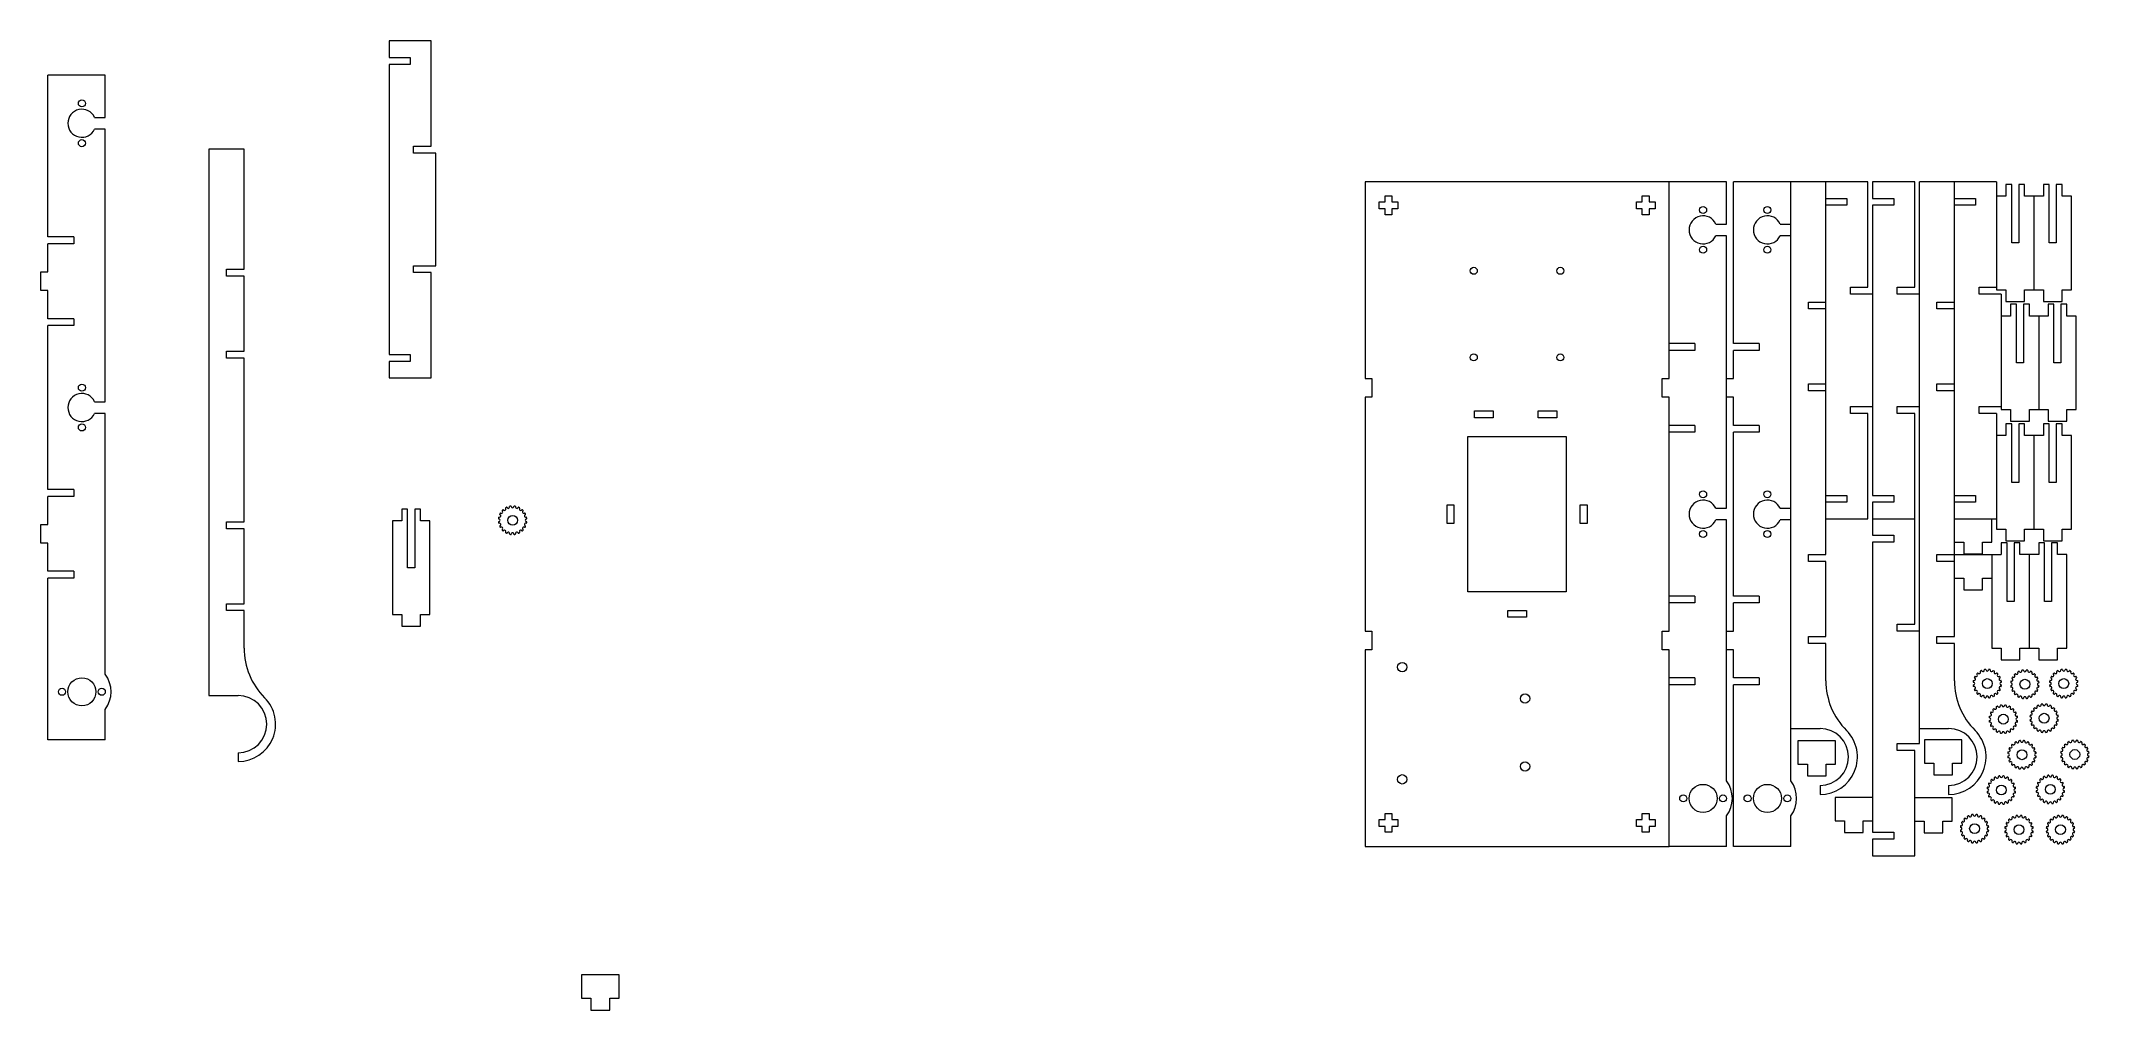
# Model space of a CAD drawing. Header units: millimetres. Extents: x -235 to 641, y 0 to 414.
import ezdxf

# ---------------------------------------------------------------- set-up
doc = ezdxf.new("R2010")
doc.units = ezdxf.units.MM

msp = doc.modelspace()

# ---------------------------------------------------------------- linework, layer by layer
at = {"lineweight": 0}
for p, q in [((-68.32, 414.19), (-86.32, 414.19)), ((-86.32, 414.19), (-86.32, 407.14)), ((-68.32, 369.19), (-68.32, 414.19)), ((-86.32, 407.14), (-77.32, 407.14)), ((-86.32, 404.19), (-86.32, 280.19)), ((-77.32, 404.19), (-86.32, 404.19)), ((-77.32, 407.14), (-77.32, 404.19)), ((-232.19, 330.46), (-232.19, 399.51)), ((-207.69, 399.51), (-232.19, 399.51)), ((-207.69, 381.52), (-207.69, 399.51)), ((-212.24, 381.52), (-207.69, 381.52)), ((-207.69, 376.51), (-212.24, 376.51)), ((-207.69, 260.01), (-207.69, 376.51)), ((-163.35, 367.98), (-163.35, 134.38)), ((-148.35, 367.98), (-163.35, 367.98)), ((-148.35, 316.63), (-148.35, 367.98)), ((-75.82, 366.24), (-75.82, 369.19)), ((-75.82, 369.19), (-68.32, 369.19)), ((-66.32, 366.24), (-75.82, 366.24)), ((-66.32, 318.14), (-66.32, 366.24)), ((461.01, 353.95), (331.01, 353.95)), ((331.01, 353.95), (331.01, 269.95)), ((461.01, 269.95), (461.01, 353.95)), ((461.06, 284.9), (461.06, 353.95)), ((485.56, 353.95), (461.06, 353.95)), ((485.56, 335.95), (485.56, 353.95)), ((488.56, 284.9), (488.56, 353.95)), ((546.06, 353.95), (488.56, 353.95)), ((513.06, 97.95), (513.06, 353.95)), ((528.06, 194.65), (528.06, 353.95)), ((546.06, 308.95), (546.06, 353.95)), ((566.06, 353.95), (548.06, 353.95)), ((548.06, 353.95), (548.06, 346.9)), ((566.06, 308.95), (566.06, 353.95)), ((601.06, 353.95), (568.06, 353.95)), ((568.06, 113.9), (568.06, 353.95)), ((583.06, 159.65), (583.06, 353.95)), ((601.06, 353.95), (601.06, 307.87)), ((605.06, 352.87), (605.06, 347.87)), ((607.56, 352.87), (605.06, 352.87)), ((607.56, 327.87), (607.56, 352.87)), ((610.56, 352.87), (610.56, 327.87)), ((613.06, 352.87), (610.56, 352.87)), ((613.06, 347.87), (613.06, 352.87)), ((621.06, 352.87), (621.06, 347.87)), ((623.56, 352.87), (621.06, 352.87)), ((623.56, 327.87), (623.56, 352.87)), ((626.56, 352.87), (626.56, 327.87)), ((629.06, 352.87), (626.56, 352.87)), ((629.06, 347.87), (629.06, 352.87)), ((337.01, 342.48), (337.01, 345.43)), ((337.01, 345.43), (339.54, 345.43)), ((339.54, 342.48), (337.01, 342.48)), ((339.54, 347.95), (342.49, 347.95)), ((339.54, 345.43), (339.54, 347.95)), ((339.54, 339.95), (339.54, 342.48)), ((342.49, 347.95), (342.49, 345.43)), ((342.49, 345.43), (345.01, 345.43)), ((345.01, 342.48), (342.49, 342.48)), ((342.49, 342.48), (342.49, 339.95)), ((345.01, 345.43), (345.01, 342.48)), ((447.01, 342.48), (447.01, 345.43)), ((447.01, 345.43), (449.54, 345.43)), ((449.54, 342.48), (447.01, 342.48)), ((449.54, 345.43), (449.54, 347.95)), ((449.54, 347.95), (452.49, 347.95)), ((449.54, 339.95), (449.54, 342.48)), ((452.49, 347.95), (452.49, 345.43)), ((452.49, 345.43), (455.01, 345.43)), ((452.49, 342.48), (452.49, 339.95)), ((455.01, 342.48), (452.49, 342.48)), ((455.01, 345.43), (455.01, 342.48)), ((528.06, 346.9), (537.06, 346.9)), ((537.06, 343.95), (528.06, 343.95)), ((537.06, 346.9), (537.06, 343.95)), ((548.06, 346.9), (557.06, 346.9)), ((548.06, 343.95), (548.06, 219.95)), ((557.06, 343.95), (548.06, 343.95)), ((557.06, 346.9), (557.06, 343.95)), ((583.06, 346.9), (592.06, 346.9)), ((592.06, 343.95), (583.06, 343.95)), ((592.06, 346.9), (592.06, 343.95)), ((605.06, 347.87), (601.06, 347.87)), ((621.06, 347.87), (613.06, 347.87)), ((617.06, 307.87), (617.06, 347.87)), ((633.06, 347.87), (629.06, 347.87)), ((633.06, 307.87), (633.06, 347.87)), ((342.49, 339.95), (339.54, 339.95)), ((452.49, 339.95), (449.54, 339.95)), ((481.02, 335.95), (485.56, 335.95)), ((508.52, 335.95), (513.06, 335.95)), ((-221.19, 330.46), (-232.19, 330.46)), ((-221.19, 327.51), (-232.19, 327.51)), ((-232.19, 315.51), (-232.19, 327.51)), ((-221.19, 330.46), (-221.19, 327.51)), ((485.56, 330.95), (481.02, 330.95)), ((485.56, 214.45), (485.56, 330.95)), ((513.06, 330.95), (508.52, 330.95)), ((610.56, 327.87), (607.56, 327.87)), ((626.56, 327.87), (623.56, 327.87)), ((-235.19, 315.51), (-232.19, 315.51)), ((-235.19, 307.51), (-235.19, 315.51)), ((-155.85, 313.68), (-155.85, 316.63)), ((-155.85, 316.63), (-148.35, 316.63)), ((-75.82, 315.19), (-75.82, 318.14)), ((-75.82, 318.14), (-66.32, 318.14)), ((-232.19, 307.51), (-235.19, 307.51)), ((-232.19, 295.46), (-232.19, 307.51)), ((-148.35, 313.68), (-155.85, 313.68)), ((-148.35, 281.63), (-148.35, 313.68)), ((-68.32, 315.19), (-75.82, 315.19)), ((-68.32, 270.19), (-68.32, 315.19)), ((538.56, 306), (538.56, 308.95)), ((538.56, 308.95), (546.06, 308.95)), ((558.56, 306), (558.56, 308.95)), ((558.56, 308.95), (566.06, 308.95)), ((593.56, 306), (593.56, 308.95)), ((593.56, 308.95), (601.06, 308.95)), ((601.06, 307.87), (605.06, 307.87)), ((605.06, 307.87), (605.06, 302.87)), ((613.06, 307.87), (621.06, 307.87)), ((613.06, 302.87), (613.06, 307.87)), ((621.06, 307.87), (621.06, 302.87)), ((629.06, 307.87), (633.06, 307.87)), ((629.06, 302.87), (629.06, 307.87)), ((520.56, 299.65), (520.56, 302.6)), ((520.56, 302.6), (528.06, 302.6)), ((528.06, 299.65), (520.56, 299.65)), ((548.06, 306), (538.56, 306)), ((568.06, 306), (558.56, 306)), ((575.56, 299.65), (575.56, 302.6)), ((575.56, 302.6), (583.06, 302.6)), ((583.06, 299.65), (575.56, 299.65)), ((603.06, 306), (593.56, 306)), ((603.06, 306), (603.06, 256.63)), ((605.06, 302.87), (613.06, 302.87)), ((607.06, 301.63), (607.06, 296.63)), ((609.56, 301.63), (607.06, 301.63)), ((609.56, 276.63), (609.56, 301.63)), ((612.56, 301.63), (612.56, 276.63)), ((615.06, 301.63), (612.56, 301.63)), ((615.06, 296.63), (615.06, 301.63)), ((621.06, 302.87), (629.06, 302.87)), ((623.06, 301.63), (623.06, 296.63)), ((625.56, 301.63), (623.06, 301.63)), ((625.56, 276.63), (625.56, 301.63)), ((628.56, 301.63), (628.56, 276.63)), ((631.06, 301.63), (628.56, 301.63)), ((631.06, 296.63), (631.06, 301.63)), ((-221.19, 295.46), (-232.19, 295.46)), ((-221.19, 292.51), (-232.19, 292.51)), ((-232.19, 222.51), (-232.19, 292.51)), ((-221.19, 295.46), (-221.19, 292.51)), ((607.06, 296.63), (603.06, 296.63)), ((623.06, 296.63), (615.06, 296.63)), ((619.06, 296.63), (619.06, 256.63)), ((635.06, 296.63), (631.06, 296.63)), ((635.06, 256.63), (635.06, 296.63)), ((-155.85, 278.68), (-155.85, 281.63)), ((-155.85, 281.63), (-148.35, 281.63)), ((472.06, 284.9), (461.06, 284.9)), ((472.06, 281.95), (461.06, 281.95)), ((461.06, 269.95), (461.06, 281.95)), ((472.06, 284.9), (472.06, 281.95)), ((499.56, 284.9), (488.56, 284.9)), ((499.56, 281.95), (488.56, 281.95)), ((488.56, 269.95), (488.56, 281.95)), ((499.56, 284.9), (499.56, 281.95)), ((-148.35, 278.68), (-155.85, 278.68)), ((-148.35, 208.68), (-148.35, 278.68)), ((-86.32, 280.19), (-77.32, 280.19)), ((-77.32, 277.24), (-86.32, 277.24)), ((-86.32, 277.24), (-86.32, 270.19)), ((-77.32, 280.19), (-77.32, 277.24)), ((612.56, 276.63), (609.56, 276.63)), ((628.56, 276.63), (625.56, 276.63)), ((-86.32, 270.19), (-68.32, 270.19)), ((331.01, 269.95), (333.96, 269.95)), ((333.96, 269.95), (333.96, 261.95)), ((458.06, 261.95), (458.06, 269.95)), ((458.06, 269.95), (461.06, 269.95)), ((485.56, 269.95), (488.56, 269.95)), ((520.56, 264.65), (520.56, 267.6)), ((520.56, 267.6), (528.06, 267.6)), ((528.06, 264.65), (520.56, 264.65)), ((575.56, 264.65), (575.56, 267.6)), ((575.56, 267.6), (583.06, 267.6)), ((583.06, 264.65), (575.56, 264.65)), ((-212.24, 260.01), (-207.69, 260.01)), ((-207.69, 255.01), (-212.24, 255.01)), ((-207.69, 143.51), (-207.69, 255.01)), ((331.01, 261.95), (331.01, 161.95)), ((333.96, 261.95), (331.01, 261.95)), ((377.82, 253.1), (377.82, 256.05)), ((377.82, 256.05), (385.82, 256.05)), ((385.82, 256.05), (385.82, 253.1)), ((405.01, 253.1), (405.01, 256.05)), ((405.01, 256.05), (413.01, 256.05)), ((413.01, 256.05), (413.01, 253.1)), ((461.06, 261.95), (458.06, 261.95)), ((461.01, 161.95), (461.01, 261.95)), ((461.06, 249.9), (461.06, 261.95)), ((488.56, 261.95), (485.56, 261.95)), ((488.56, 249.9), (488.56, 261.95)), ((538.56, 254.95), (538.56, 257.9)), ((538.56, 257.9), (548.06, 257.9)), ((546.06, 254.95), (538.56, 254.95)), ((546.06, 209.95), (546.06, 254.95)), ((558.56, 254.95), (558.56, 257.9)), ((558.56, 257.9), (568.06, 257.9)), ((566.06, 254.95), (558.56, 254.95)), ((566.06, 164.95), (566.06, 254.95)), ((593.56, 254.95), (593.56, 257.9)), ((593.56, 257.9), (603.06, 257.9)), ((601.06, 254.95), (593.56, 254.95)), ((601.06, 254.95), (601.06, 205.54)), ((603.06, 256.63), (607.06, 256.63)), ((607.06, 256.63), (607.06, 251.63)), ((615.06, 256.63), (623.06, 256.63)), ((615.06, 251.63), (615.06, 256.63)), ((623.06, 256.63), (623.06, 251.63)), ((631.06, 256.63), (635.06, 256.63)), ((631.06, 251.63), (631.06, 256.63)), ((385.82, 253.1), (377.82, 253.1)), ((413.01, 253.1), (405.01, 253.1)), ((472.06, 249.9), (461.06, 249.9)), ((472.06, 246.95), (461.06, 246.95)), ((461.06, 176.95), (461.06, 246.95)), ((472.06, 249.9), (472.06, 246.95)), ((499.56, 249.9), (488.56, 249.9)), ((499.56, 246.95), (488.56, 246.95)), ((488.56, 176.95), (488.56, 246.95)), ((499.56, 249.9), (499.56, 246.95)), ((605.06, 245.54), (601.06, 245.54)), ((605.06, 250.54), (605.06, 245.54)), ((607.56, 250.54), (605.06, 250.54)), ((607.06, 251.63), (615.06, 251.63)), ((607.56, 225.54), (607.56, 250.54)), ((610.56, 250.54), (610.56, 225.54)), ((613.06, 250.54), (610.56, 250.54)), ((613.06, 245.54), (613.06, 250.54)), ((621.06, 245.54), (613.06, 245.54)), ((617.06, 205.54), (617.06, 245.54)), ((621.06, 250.54), (621.06, 245.54)), ((623.56, 250.54), (621.06, 250.54)), ((623.06, 251.63), (631.06, 251.63)), ((623.56, 225.54), (623.56, 250.54)), ((626.56, 250.54), (626.56, 225.54)), ((629.06, 250.54), (626.56, 250.54)), ((629.06, 245.54), (629.06, 250.54)), ((633.06, 245.54), (629.06, 245.54)), ((633.06, 205.54), (633.06, 245.54)), ((375.01, 178.8), (375.01, 245.1)), ((375.01, 245.1), (417.01, 245.1)), ((417.01, 245.1), (417.01, 178.8)), ((-221.19, 222.51), (-232.19, 222.51)), ((-232.19, 207.51), (-232.19, 219.56)), ((-221.19, 219.56), (-232.19, 219.56)), ((-221.19, 222.51), (-221.19, 219.56)), ((528.06, 219.95), (537.06, 219.95)), ((537.06, 219.95), (537.06, 217)), ((548.06, 219.95), (557.06, 219.95)), ((557.06, 219.95), (557.06, 217)), ((583.06, 219.95), (592.06, 219.95)), ((592.06, 219.95), (592.06, 217)), ((610.56, 225.54), (607.56, 225.54)), ((626.56, 225.54), (623.56, 225.54)), ((-80.89, 214.03), (-80.89, 209.03)), ((-78.39, 214.03), (-80.89, 214.03)), ((-78.39, 189.03), (-78.39, 214.03)), ((-75.39, 214.03), (-75.39, 189.03)), ((-72.89, 214.03), (-75.39, 214.03)), ((-72.89, 209.03), (-72.89, 214.03)), ((366.06, 215.95), (369.01, 215.95)), ((366.06, 207.95), (366.06, 215.95)), ((369.01, 215.95), (369.01, 207.95)), ((423.01, 207.95), (423.01, 215.95)), ((423.01, 215.95), (425.96, 215.95)), ((425.96, 215.95), (425.96, 207.95)), ((481.02, 214.45), (485.56, 214.45)), ((508.52, 214.45), (513.06, 214.45)), ((537.06, 217), (528.06, 217)), ((557.06, 217), (548.06, 217)), ((548.06, 217), (548.06, 202.9)), ((592.06, 217), (583.06, 217)), ((-235.19, 207.51), (-232.19, 207.51)), ((-235.19, 199.51), (-235.19, 207.51)), ((-155.85, 208.68), (-148.35, 208.68)), ((-155.85, 205.73), (-155.85, 208.68)), ((-148.35, 205.73), (-155.85, 205.73)), ((-148.35, 173.68), (-148.35, 205.73)), ((-84.89, 209.03), (-84.89, 169.03)), ((-80.89, 209.03), (-84.89, 209.03)), ((-68.89, 209.03), (-72.89, 209.03)), ((-68.89, 169.03), (-68.89, 209.03)), ((369.01, 207.95), (366.06, 207.95)), ((425.96, 207.95), (423.01, 207.95)), ((485.56, 209.45), (481.02, 209.45)), ((485.56, 97.95), (485.56, 209.45)), ((513.06, 209.45), (508.52, 209.45)), ((528.06, 209.95), (546.06, 209.95)), ((548.06, 209.95), (566.06, 209.95)), ((548.06, 202.9), (557.06, 202.9)), ((557.06, 202.9), (557.06, 199.95)), ((583.06, 209.95), (601.06, 209.95)), ((599.06, 199.95), (599.06, 209.95)), ((601.06, 205.54), (605.06, 205.54)), ((605.06, 205.54), (605.06, 200.54)), ((613.06, 205.54), (621.06, 205.54)), ((613.06, 200.54), (613.06, 205.54)), ((621.06, 205.54), (621.06, 200.54)), ((629.06, 205.54), (633.06, 205.54)), ((629.06, 200.54), (629.06, 205.54)), ((-232.19, 199.51), (-235.19, 199.51)), ((-232.19, 187.51), (-232.19, 199.51)), ((520.56, 194.65), (528.06, 194.65)), ((520.56, 191.7), (520.56, 194.65)), ((548.06, 199.95), (548.06, 75.95)), ((557.06, 199.95), (548.06, 199.95)), ((575.56, 194.65), (603.06, 194.65)), ((575.56, 191.7), (575.56, 194.65)), ((583.06, 199.95), (587.06, 199.95)), ((587.06, 199.95), (587.06, 194.95)), ((587.06, 194.95), (595.06, 194.95)), ((595.06, 194.95), (595.06, 199.95)), ((595.06, 199.95), (599.06, 199.95)), ((599.06, 194.65), (599.06, 154.65)), ((603.06, 199.65), (603.06, 194.65)), ((605.56, 199.65), (603.06, 199.65)), ((605.06, 200.54), (613.06, 200.54)), ((605.56, 174.65), (605.56, 199.65)), ((608.56, 199.65), (608.56, 174.65)), ((611.06, 199.65), (608.56, 199.65)), ((611.06, 194.65), (611.06, 199.65)), ((619.06, 194.65), (611.06, 194.65)), ((615.06, 154.65), (615.06, 194.65)), ((619.06, 199.65), (619.06, 194.65)), ((621.56, 199.65), (619.06, 199.65)), ((621.06, 200.54), (629.06, 200.54)), ((621.56, 174.65), (621.56, 199.65)), ((624.56, 199.65), (624.56, 174.65)), ((627.06, 199.65), (624.56, 199.65)), ((627.06, 194.65), (627.06, 199.65)), ((631.06, 194.65), (627.06, 194.65)), ((631.06, 154.65), (631.06, 194.65)), ((-221.19, 187.51), (-232.19, 187.51)), ((-221.19, 184.56), (-232.19, 184.56)), ((-232.19, 115.51), (-232.19, 184.56)), ((-221.19, 187.51), (-221.19, 184.56)), ((-75.39, 189.03), (-78.39, 189.03)), ((528.06, 191.7), (520.56, 191.7)), ((528.06, 159.65), (528.06, 191.7)), ((583.06, 191.7), (575.56, 191.7)), ((583.06, 184.65), (587.06, 184.65)), ((587.06, 184.65), (587.06, 179.65)), ((595.06, 179.65), (595.06, 184.65)), ((595.06, 184.65), (599.06, 184.65)), ((417.01, 178.8), (375.01, 178.8)), ((472.06, 176.95), (461.06, 176.95)), ((472.06, 176.95), (472.06, 174)), ((499.56, 176.95), (488.56, 176.95)), ((499.56, 176.95), (499.56, 174)), ((587.06, 179.65), (595.06, 179.65)), ((-155.85, 173.68), (-148.35, 173.68)), ((-155.85, 170.73), (-155.85, 173.68)), ((-148.35, 170.73), (-155.85, 170.73)), ((-148.35, 154.73), (-148.35, 170.73)), ((-84.89, 169.03), (-80.89, 169.03)), ((-80.89, 169.03), (-80.89, 164.03)), ((-72.89, 169.03), (-68.89, 169.03)), ((-72.89, 164.03), (-72.89, 169.03)), ((392.01, 170.8), (400.01, 170.8)), ((392.01, 167.85), (392.01, 170.8)), ((400.01, 167.85), (392.01, 167.85)), ((400.01, 170.8), (400.01, 167.85)), ((461.06, 161.95), (461.06, 174)), ((472.06, 174), (461.06, 174)), ((488.56, 161.95), (488.56, 174)), ((499.56, 174), (488.56, 174)), ((608.56, 174.65), (605.56, 174.65)), ((624.56, 174.65), (621.56, 174.65)), ((-80.89, 164.03), (-72.89, 164.03)), ((331.01, 161.95), (333.96, 161.95)), ((333.96, 161.95), (333.96, 153.95)), ((458.06, 153.95), (458.06, 161.95)), ((458.06, 161.95), (461.06, 161.95)), ((485.56, 161.95), (488.56, 161.95)), ((520.56, 159.65), (528.06, 159.65)), ((520.56, 156.7), (520.56, 159.65)), ((558.56, 162), (558.56, 164.95)), ((558.56, 164.95), (566.06, 164.95)), ((568.06, 162), (558.56, 162)), ((575.56, 159.65), (583.06, 159.65)), ((575.56, 156.7), (575.56, 159.65)), ((331.01, 153.95), (331.01, 69.95)), ((333.96, 153.95), (331.01, 153.95)), ((461.06, 153.95), (458.06, 153.95)), ((461.01, 69.95), (461.01, 153.95)), ((461.06, 141.95), (461.06, 153.95)), ((488.56, 153.95), (485.56, 153.95)), ((488.56, 141.95), (488.56, 153.95)), ((528.06, 156.7), (520.56, 156.7)), ((528.06, 140.7), (528.06, 156.7)), ((583.06, 156.7), (575.56, 156.7)), ((583.06, 140.7), (583.06, 156.7)), ((599.06, 154.65), (603.06, 154.65)), ((603.06, 154.65), (603.06, 149.65)), ((603.06, 149.65), (611.06, 149.65)), ((611.06, 154.65), (619.06, 154.65)), ((611.06, 149.65), (611.06, 154.65)), ((619.06, 154.65), (619.06, 149.65)), ((619.06, 149.65), (627.06, 149.65)), ((627.06, 154.65), (631.06, 154.65)), ((627.06, 149.65), (627.06, 154.65)), ((472.06, 141.95), (461.06, 141.95)), ((472.06, 141.95), (472.06, 139)), ((499.56, 141.95), (488.56, 141.95)), ((499.56, 141.95), (499.56, 139)), ((-163.35, 134.38), (-150.85, 134.38)), ((472.06, 139), (461.06, 139)), ((461.06, 69.95), (461.06, 139)), ((499.56, 139), (488.56, 139)), ((488.56, 69.95), (488.56, 139)), ((-207.69, 115.51), (-207.69, 128.51)), ((-207.69, 115.51), (-232.19, 115.51)), ((513.06, 120.35), (525.56, 120.35)), ((532.13, 115.09), (516.13, 115.09)), ((516.13, 115.09), (516.13, 105.09)), ((532.13, 105.09), (532.13, 115.09)), ((558.56, 110.95), (558.56, 113.9)), ((558.56, 113.9), (568.06, 113.9)), ((568.06, 120.35), (580.56, 120.35)), ((586.19, 115.48), (570.19, 115.48)), ((570.19, 115.48), (570.19, 105.48)), ((586.19, 105.48), (586.19, 115.48)), ((-150.85, 109.98), (-150.85, 106.18)), ((566.06, 110.95), (558.56, 110.95)), ((566.06, 65.95), (566.06, 110.95)), ((570.19, 105.48), (574.19, 105.48)), ((574.19, 105.48), (574.19, 100.48)), ((582.19, 100.48), (582.19, 105.48)), ((582.19, 105.48), (586.19, 105.48)), ((516.13, 105.09), (520.13, 105.09)), ((520.13, 105.09), (520.13, 100.09)), ((520.13, 100.09), (528.13, 100.09)), ((528.13, 100.09), (528.13, 105.09)), ((528.13, 105.09), (532.13, 105.09)), ((574.19, 100.48), (582.19, 100.48)), ((525.56, 95.95), (525.56, 92.15)), ((548.06, 90.85), (532.06, 90.85)), ((532.06, 90.85), (532.06, 80.85)), ((582.06, 90.71), (566.06, 90.71)), ((580.56, 95.95), (580.56, 92.15)), ((582.06, 80.71), (582.06, 90.71)), ((337.01, 81.43), (339.54, 81.43)), ((337.01, 78.48), (337.01, 81.43)), ((339.54, 83.95), (342.49, 83.95)), ((339.54, 81.43), (339.54, 83.95)), ((342.49, 83.95), (342.49, 81.43)), ((342.49, 81.43), (345.01, 81.43)), ((345.01, 81.43), (345.01, 78.48)), ((447.01, 78.48), (447.01, 81.43)), ((447.01, 81.43), (449.54, 81.43)), ((449.54, 81.43), (449.54, 83.95)), ((449.54, 83.95), (452.49, 83.95)), ((452.49, 83.95), (452.49, 81.43)), ((452.49, 81.43), (455.01, 81.43)), ((455.01, 81.43), (455.01, 78.48)), ((485.56, 69.95), (485.56, 82.95)), ((513.06, 69.95), (513.06, 82.95)), ((532.06, 80.85), (536.06, 80.85)), ((536.06, 80.85), (536.06, 75.85)), ((544.06, 75.85), (544.06, 80.85)), ((544.06, 80.85), (548.06, 80.85)), ((566.06, 80.71), (570.06, 80.71)), ((570.06, 80.71), (570.06, 75.71)), ((578.06, 75.71), (578.06, 80.71)), ((578.06, 80.71), (582.06, 80.71)), ((339.54, 78.48), (337.01, 78.48)), ((339.54, 75.95), (339.54, 78.48)), ((342.49, 75.95), (339.54, 75.95)), ((345.01, 78.48), (342.49, 78.48)), ((342.49, 78.48), (342.49, 75.95)), ((449.54, 78.48), (447.01, 78.48)), ((449.54, 75.95), (449.54, 78.48)), ((452.49, 75.95), (449.54, 75.95)), ((452.49, 78.48), (452.49, 75.95)), ((455.01, 78.48), (452.49, 78.48)), ((536.06, 75.85), (544.06, 75.85)), ((548.06, 75.95), (557.06, 75.95)), ((557.06, 73), (548.06, 73)), ((548.06, 73), (548.06, 65.95)), ((557.06, 75.95), (557.06, 73)), ((570.06, 75.71), (578.06, 75.71)), ((331.01, 69.95), (461.01, 69.95)), ((485.56, 69.95), (461.06, 69.95)), ((513.06, 69.95), (488.56, 69.95)), ((548.06, 65.95), (566.06, 65.95)), ((12, 15), (-4, 15)), ((-4, 15), (-4, 5)), ((12, 5), (12, 15)), ((-4, 5), (0, 5)), ((0, 5), (0, 0)), ((0, 0), (8, 0)), ((8, 0), (8, 5)), ((8, 5), (12, 5))]:
    msp.add_line(p, q, dxfattribs=at)
for centre, radius in [((-217.69, 387.51), 1.5), ((-217.69, 370.51), 1.5), ((475.56, 341.95), 1.5), ((503.06, 341.95), 1.5), ((475.56, 324.95), 1.5), ((503.06, 324.95), 1.5), ((377.51, 315.95), 1.5), ((414.51, 315.95), 1.5), ((377.51, 278.95), 1.5), ((414.51, 278.95), 1.5), ((-217.69, 266.01), 1.5), ((-217.69, 249.01), 1.5), ((475.56, 220.45), 1.5), ((503.06, 220.45), 1.5), ((-33.51, 209.34), 2.1), ((475.56, 203.45), 1.5), ((503.06, 203.45), 1.5), ((-217.69, 136.01), 6), ((346.91, 146.6), 2), ((597.08, 139.53), 2.1), ((613.15, 139.25), 2.1), ((629.78, 139.53), 2.1), ((-226.19, 136.01), 1.5), ((-209.19, 136.01), 1.5), ((399.41, 133.1), 2), ((603.93, 124.31), 2.1), ((621.39, 124.73), 2.1), ((399.41, 104.1), 2), ((611.89, 109.1), 2.1), ((634.52, 109.21), 2.1), ((346.91, 98.6), 2), ((475.56, 90.45), 6), ((503.06, 90.45), 6), ((624.05, 94.3), 2.1), ((467.06, 90.45), 1.5), ((484.06, 90.45), 1.5), ((494.56, 90.45), 1.5), ((511.56, 90.45), 1.5), ((603.09, 94.02), 2.1), ((591.63, 77.52), 2.1), ((610.63, 77.1), 2.1), ((628.38, 77.1), 2.1)]:
    msp.add_circle(centre, radius, dxfattribs=at)
for centre, radius, start, end in [((-217.69, 379.01), 6, 24.63248, 335.36752), ((475.56, 333.45), 6, 24.63248, 335.36752), ((503.06, 333.45), 6, 24.63248, 335.36752), ((-217.69, 257.51), 6, 24.62432, 335.37568), ((-33.51, 209.34), 6.11, 169.06739, 172.93261), ((-39.36, 210.47), 0.15, 81.77695, 169.06739), ((-39.2, 211.61), 1, 261.77695, 277.98945), ((-38.91, 211.87), 0.15, 154.93261, 242.22305), ((-39.13, 211.17), 0.555, 277.98945, 46.01055), ((-33.51, 209.34), 6.11, 151.06739, 154.93261), ((-39.44, 210.85), 1, 46.01055, 62.22305), ((-38.72, 212.22), 0.15, 63.77695, 151.06739), ((-38.22, 213.26), 1, 243.77695, 259.98945), ((-38.29, 212.82), 0.555, 259.98945, 28.01055), ((-37.86, 213.41), 0.15, 136.93261, 224.22305), ((-33.51, 209.34), 6.11, 133.06739, 136.93261), ((-38.69, 212.61), 1, 28.01055, 44.22305), ((-37.58, 213.69), 0.15, 45.77695, 133.06739), ((-36.78, 214.52), 1, 225.77695, 241.98945), ((-36.99, 214.13), 0.555, 241.98945, 10.01055), ((-36.39, 214.56), 0.15, 118.93261, 206.22305), ((-37.42, 214.05), 1, 10.01055, 26.22305), ((-33.51, 209.34), 6.11, 115.06739, 118.93261), ((-36.03, 214.74), 0.15, 27.77695, 115.06739), ((-35.02, 215.28), 1, 207.77695, 223.98945), ((-35.34, 214.97), 0.555, 223.98945, 352.01055), ((-34.64, 215.19), 0.15, 100.93261, 188.22305), ((-35.78, 215.03), 1, 352.01055, 8.22305), ((-33.51, 209.34), 6.11, 97.06739, 100.93261), ((-34.24, 215.26), 0.15, 9.77695, 97.06739), ((-33.11, 215.45), 1, 189.77695, 205.98945), ((-33.51, 215.26), 0.555, 205.98945, 334.01055), ((-33.91, 215.45), 1, 334.01055, 350.22305), ((-32.78, 215.26), 0.15, 82.93261, 170.22305), ((-33.51, 209.34), 6.11, 79.06739, 82.93261), ((-32.38, 215.19), 0.15, 351.77695, 79.06739), ((-31.24, 215.03), 1, 171.77695, 187.98945), ((-31.68, 214.97), 0.555, 187.98945, 316.01055), ((-32, 215.28), 1, 316.01055, 332.22305), ((-30.98, 214.74), 0.15, 64.93261, 152.22305), ((-33.51, 209.34), 6.11, 61.06739, 64.93261), ((-30.03, 214.13), 0.555, 169.98945, 298.01055), ((-29.59, 214.05), 1, 153.77695, 169.98945), ((-30.63, 214.56), 0.15, 333.77695, 61.06739), ((-30.24, 214.52), 1, 298.01055, 314.22305), ((-29.44, 213.69), 0.15, 46.93261, 134.22305), ((-33.51, 209.34), 6.11, 43.06739, 46.93261), ((-28.72, 212.82), 0.555, 151.98945, 280.01055), ((-28.33, 212.61), 1, 135.77695, 151.98945), ((-29.15, 213.41), 0.15, 315.77695, 43.06739), ((-28.8, 213.26), 1, 280.01055, 296.22305), ((-27.88, 211.17), 0.555, 133.98945, 262.01055), ((-28.29, 212.22), 0.15, 28.93261, 116.22305), ((-27.57, 210.85), 1, 117.77695, 133.98945), ((-33.51, 209.34), 6.11, 25.06739, 28.93261), ((-28.11, 211.87), 0.15, 297.77695, 25.06739), ((-27.82, 211.61), 1, 262.01055, 278.22305), ((-27.66, 210.47), 0.15, 10.93261, 98.22305), ((-33.51, 209.34), 6.11, 7.06739, 10.93261), ((475.56, 211.95), 6, 24.62432, 335.37568), ((503.06, 211.95), 6, 24.62432, 335.37568), ((-39.42, 210.07), 0.15, 172.93261, 260.22305), ((-39.42, 208.61), 0.15, 99.77695, 187.06739), ((-33.51, 209.34), 6.11, 187.06739, 190.93261), ((-39.36, 208.21), 0.15, 190.93261, 278.22305), ((-39.62, 208.94), 1, 64.01055, 80.22305), ((-39.62, 209.74), 1, 279.77695, 295.98945), ((-39.2, 207.07), 1, 82.01055, 98.22305), ((-39.42, 209.34), 0.555, 295.98945, 64.01055), ((-39.13, 207.51), 0.555, 313.98945, 82.01055), ((-38.91, 206.82), 0.15, 117.77695, 205.06739), ((-33.51, 209.34), 6.11, 205.06739, 208.93261), ((-39.44, 207.83), 1, 297.77695, 313.98945), ((-38.72, 206.46), 0.15, 208.93261, 296.22305), ((-38.22, 205.43), 1, 100.01055, 116.22305), ((-38.29, 205.86), 0.555, 331.98945, 100.01055), ((-37.86, 205.27), 0.15, 135.77695, 223.06739), ((-38.69, 206.07), 1, 315.77695, 331.98945), ((-33.51, 209.34), 6.11, 223.06739, 226.93261), ((-37.58, 204.99), 0.15, 226.93261, 314.22305), ((-36.78, 204.16), 1, 118.01055, 134.22305), ((-36.99, 204.56), 0.555, 349.98945, 118.01055), ((-36.39, 204.12), 0.15, 153.77695, 241.06739), ((-37.42, 204.63), 1, 333.77695, 349.98945), ((-33.51, 209.34), 6.11, 241.06739, 244.93261), ((-36.03, 203.94), 0.15, 244.93261, 332.22305), ((-35.02, 203.41), 1, 136.01055, 152.22305), ((-35.34, 203.72), 0.555, 7.98945, 136.01055), ((-35.78, 203.65), 1, 351.77695, 7.98945), ((-34.64, 203.49), 0.15, 171.77695, 259.06739), ((-33.51, 209.34), 6.11, 259.06739, 262.93261), ((-34.24, 203.43), 0.15, 262.93261, 350.22305), ((-33.11, 203.23), 1, 154.01055, 170.22305), ((-33.51, 203.43), 0.555, 25.98945, 154.01055), ((-33.91, 203.23), 1, 9.77695, 25.98945), ((-32.78, 203.43), 0.15, 189.77695, 277.06739), ((-33.51, 209.34), 6.11, 277.06739, 280.93261), ((-32.38, 203.49), 0.15, 280.93261, 8.22305), ((-31.24, 203.65), 1, 172.01055, 188.22305), ((-31.68, 203.72), 0.555, 43.98945, 172.01055), ((-32, 203.41), 1, 27.77695, 43.98945), ((-30.98, 203.94), 0.15, 207.77695, 295.06739), ((-33.51, 209.34), 6.11, 295.06739, 298.93261), ((-30.03, 204.56), 0.555, 61.98945, 190.01055), ((-29.59, 204.63), 1, 190.01055, 206.22305), ((-30.63, 204.12), 0.15, 298.93261, 26.22305), ((-30.24, 204.16), 1, 45.77695, 61.98945), ((-29.44, 204.99), 0.15, 225.77695, 313.06739), ((-33.51, 209.34), 6.11, 313.06739, 316.93261), ((-28.72, 205.86), 0.555, 79.98945, 208.01055), ((-28.33, 206.07), 1, 208.01055, 224.22305), ((-29.15, 205.27), 0.15, 316.93261, 44.22305), ((-28.8, 205.43), 1, 63.77695, 79.98945), ((-27.88, 207.51), 0.555, 97.98945, 226.01055), ((-28.29, 206.46), 0.15, 243.77695, 331.06739), ((-27.57, 207.83), 1, 226.01055, 242.22305), ((-33.51, 209.34), 6.11, 331.06739, 334.93261), ((-27.59, 209.34), 0.555, 115.98945, 244.01055), ((-28.11, 206.82), 0.15, 334.93261, 62.22305), ((-27.82, 207.07), 1, 81.77695, 97.98945), ((-27.4, 208.94), 1, 99.77695, 115.98945), ((-27.4, 209.74), 1, 244.01055, 260.22305), ((-27.66, 208.21), 0.15, 261.77695, 349.06739), ((-27.59, 210.07), 0.15, 279.77695, 7.06739), ((-27.59, 208.61), 0.15, 352.93261, 80.22305), ((-33.51, 209.34), 6.11, 349.06739, 352.93261), ((-118.35, 154.73), 30, 180, 225.04739), ((-217.69, 136.01), 12.5, 323.1301, 36.8699), ((558.06, 140.7), 30, 180, 225.04739), ((613.06, 140.7), 30, 180, 225.04739), ((597.08, 139.53), 6.11, 169.06739, 172.93261), ((591.17, 140.27), 0.15, 172.93261, 260.22305), ((591.23, 140.66), 0.15, 81.77695, 169.06739), ((591.39, 141.8), 1, 261.77695, 277.98945), ((591.68, 142.06), 0.15, 154.93261, 242.22305), ((591.45, 141.36), 0.555, 277.98945, 46.01055), ((597.08, 139.53), 6.11, 151.06739, 154.93261), ((591.15, 141.04), 1, 46.01055, 62.22305), ((591.86, 142.42), 0.15, 63.77695, 151.06739), ((592.37, 143.45), 1, 243.77695, 259.98945), ((592.29, 143.01), 0.555, 259.98945, 28.01055), ((592.73, 143.6), 0.15, 136.93261, 224.22305), ((597.08, 139.53), 6.11, 133.06739, 136.93261), ((591.9, 142.8), 1, 28.01055, 44.22305), ((593.01, 143.89), 0.15, 45.77695, 133.06739), ((593.81, 144.71), 1, 225.77695, 241.98945), ((593.6, 144.32), 0.555, 241.98945, 10.01055), ((594.2, 144.75), 0.15, 118.93261, 206.22305), ((593.16, 144.24), 1, 10.01055, 26.22305), ((597.08, 139.53), 6.11, 115.06739, 118.93261), ((594.55, 144.93), 0.15, 27.77695, 115.06739), ((595.57, 145.47), 1, 207.77695, 223.98945), ((595.25, 145.16), 0.555, 223.98945, 352.01055), ((595.95, 145.38), 0.15, 100.93261, 188.22305), ((594.81, 145.22), 1, 352.01055, 8.22305), ((597.08, 139.53), 6.11, 97.06739, 100.93261), ((596.35, 145.45), 0.15, 9.77695, 97.06739), ((597.48, 145.64), 1, 189.77695, 205.98945), ((597.08, 145.45), 0.555, 205.98945, 334.01055), ((596.68, 145.64), 1, 334.01055, 350.22305), ((597.81, 145.45), 0.15, 82.93261, 170.22305), ((597.08, 139.53), 6.11, 79.06739, 82.93261), ((598.21, 145.38), 0.15, 351.77695, 79.06739), ((599.35, 145.22), 1, 171.77695, 187.98945), ((598.91, 145.16), 0.555, 187.98945, 316.01055), ((598.59, 145.47), 1, 316.01055, 332.22305), ((599.6, 144.93), 0.15, 64.93261, 152.22305), ((597.08, 139.53), 6.11, 61.06739, 64.93261), ((600.56, 144.32), 0.555, 169.98945, 298.01055), ((600.99, 144.24), 1, 153.77695, 169.98945), ((599.96, 144.75), 0.15, 333.77695, 61.06739), ((600.35, 144.71), 1, 298.01055, 314.22305), ((601.15, 143.89), 0.15, 46.93261, 134.22305), ((597.08, 139.53), 6.11, 43.06739, 46.93261), ((601.87, 143.01), 0.555, 151.98945, 280.01055), ((602.26, 142.8), 1, 135.77695, 151.98945), ((601.43, 143.6), 0.15, 315.77695, 43.06739), ((601.79, 143.45), 1, 280.01055, 296.22305), ((602.71, 141.36), 0.555, 133.98945, 262.01055), ((602.3, 142.42), 0.15, 28.93261, 116.22305), ((603.01, 141.04), 1, 117.77695, 133.98945), ((597.08, 139.53), 6.11, 25.06739, 28.93261), ((602.48, 142.06), 0.15, 297.77695, 25.06739), ((602.77, 141.8), 1, 262.01055, 278.22305), ((602.93, 140.66), 0.15, 10.93261, 98.22305), ((602.99, 140.27), 0.15, 279.77695, 7.06739), ((597.08, 139.53), 6.11, 7.06739, 10.93261), ((613.15, 139.25), 6.11, 169.06739, 172.93261), ((607.3, 140.38), 0.15, 81.77695, 169.06739), ((607.46, 141.52), 1, 261.77695, 277.98945), ((607.75, 141.78), 0.15, 154.93261, 242.22305), ((607.52, 141.08), 0.555, 277.98945, 46.01055), ((613.15, 139.25), 6.11, 151.06739, 154.93261), ((607.21, 140.76), 1, 46.01055, 62.22305), ((607.93, 142.14), 0.15, 63.77695, 151.06739), ((608.44, 143.17), 1, 243.77695, 259.98945), ((608.36, 142.73), 0.555, 259.98945, 28.01055), ((608.79, 143.32), 0.15, 136.93261, 224.22305), ((613.15, 139.25), 6.11, 133.06739, 136.93261), ((607.97, 142.52), 1, 28.01055, 44.22305), ((609.08, 143.61), 0.15, 45.77695, 133.06739), ((609.88, 144.43), 1, 225.77695, 241.98945), ((609.67, 144.04), 0.555, 241.98945, 10.01055), ((610.27, 144.47), 0.15, 118.93261, 206.22305), ((609.23, 143.96), 1, 10.01055, 26.22305), ((613.15, 139.25), 6.11, 115.06739, 118.93261), ((610.62, 144.65), 0.15, 27.77695, 115.06739), ((611.64, 145.19), 1, 207.77695, 223.98945), ((611.32, 144.88), 0.555, 223.98945, 352.01055), ((612.02, 145.11), 0.15, 100.93261, 188.22305), ((610.88, 144.94), 1, 352.01055, 8.22305), ((613.15, 139.25), 6.11, 97.06739, 100.93261), ((612.42, 145.17), 0.15, 9.77695, 97.06739), ((613.55, 145.36), 1, 189.77695, 205.98945), ((613.15, 145.17), 0.555, 205.98945, 334.01055), ((612.75, 145.36), 1, 334.01055, 350.22305), ((613.88, 145.17), 0.15, 82.93261, 170.22305), ((613.15, 139.25), 6.11, 79.06739, 82.93261), ((614.28, 145.11), 0.15, 351.77695, 79.06739), ((615.42, 144.94), 1, 171.77695, 187.98945), ((614.98, 144.88), 0.555, 187.98945, 316.01055), ((614.66, 145.19), 1, 316.01055, 332.22305), ((615.67, 144.65), 0.15, 64.93261, 152.22305), ((613.15, 139.25), 6.11, 61.06739, 64.93261), ((616.63, 144.04), 0.555, 169.98945, 298.01055), ((617.06, 143.96), 1, 153.77695, 169.98945), ((616.03, 144.47), 0.15, 333.77695, 61.06739), ((616.42, 144.43), 1, 298.01055, 314.22305), ((617.22, 143.61), 0.15, 46.93261, 134.22305), ((613.15, 139.25), 6.11, 43.06739, 46.93261), ((617.93, 142.73), 0.555, 151.98945, 280.01055), ((618.33, 142.52), 1, 135.77695, 151.98945), ((617.5, 143.32), 0.15, 315.77695, 43.06739), ((617.86, 143.17), 1, 280.01055, 296.22305), ((618.77, 141.08), 0.555, 133.98945, 262.01055), ((618.36, 142.14), 0.15, 28.93261, 116.22305), ((619.08, 140.76), 1, 117.77695, 133.98945), ((613.15, 139.25), 6.11, 25.06739, 28.93261), ((618.55, 141.78), 0.15, 297.77695, 25.06739), ((618.84, 141.52), 1, 262.01055, 278.22305), ((619, 140.38), 0.15, 10.93261, 98.22305), ((613.15, 139.25), 6.11, 7.06739, 10.93261), ((629.78, 139.53), 6.11, 169.06739, 172.93261), ((623.86, 140.27), 0.15, 172.93261, 260.22305), ((623.92, 140.66), 0.15, 81.77695, 169.06739), ((624.09, 141.8), 1, 261.77695, 277.98945), ((624.38, 142.06), 0.15, 154.93261, 242.22305), ((624.15, 141.36), 0.555, 277.98945, 46.01055), ((629.78, 139.53), 6.11, 151.06739, 154.93261), ((623.84, 141.04), 1, 46.01055, 62.22305), ((624.56, 142.42), 0.15, 63.77695, 151.06739), ((625.07, 143.45), 1, 243.77695, 259.98945), ((624.99, 143.01), 0.555, 259.98945, 28.01055), ((625.42, 143.6), 0.15, 136.93261, 224.22305), ((629.78, 139.53), 6.11, 133.06739, 136.93261), ((624.6, 142.8), 1, 28.01055, 44.22305), ((625.71, 143.89), 0.15, 45.77695, 133.06739), ((626.51, 144.71), 1, 225.77695, 241.98945), ((626.3, 144.32), 0.555, 241.98945, 10.01055), ((626.89, 144.75), 0.15, 118.93261, 206.22305), ((625.86, 144.24), 1, 10.01055, 26.22305), ((629.78, 139.53), 6.11, 115.06739, 118.93261), ((627.25, 144.93), 0.15, 27.77695, 115.06739), ((628.27, 145.47), 1, 207.77695, 223.98945), ((627.95, 145.16), 0.555, 223.98945, 352.01055), ((628.65, 145.38), 0.15, 100.93261, 188.22305), ((627.51, 145.22), 1, 352.01055, 8.22305), ((629.78, 139.53), 6.11, 97.06739, 100.93261), ((629.04, 145.45), 0.15, 9.77695, 97.06739), ((630.18, 145.64), 1, 189.77695, 205.98945), ((629.78, 145.45), 0.555, 205.98945, 334.01055), ((629.38, 145.64), 1, 334.01055, 350.22305), ((630.51, 145.45), 0.15, 82.93261, 170.22305), ((629.78, 139.53), 6.11, 79.06739, 82.93261), ((630.91, 145.38), 0.15, 351.77695, 79.06739), ((632.04, 145.22), 1, 171.77695, 187.98945), ((631.6, 145.16), 0.555, 187.98945, 316.01055), ((631.28, 145.47), 1, 316.01055, 332.22305), ((632.3, 144.93), 0.15, 64.93261, 152.22305), ((629.78, 139.53), 6.11, 61.06739, 64.93261), ((633.25, 144.32), 0.555, 169.98945, 298.01055), ((633.69, 144.24), 1, 153.77695, 169.98945), ((632.66, 144.75), 0.15, 333.77695, 61.06739), ((633.04, 144.71), 1, 298.01055, 314.22305), ((633.85, 143.89), 0.15, 46.93261, 134.22305), ((629.78, 139.53), 6.11, 43.06739, 46.93261), ((634.56, 143.01), 0.555, 151.98945, 280.01055), ((634.95, 142.8), 1, 135.77695, 151.98945), ((634.13, 143.6), 0.15, 315.77695, 43.06739), ((634.48, 143.45), 1, 280.01055, 296.22305), ((635.4, 141.36), 0.555, 133.98945, 262.01055), ((634.99, 142.42), 0.15, 28.93261, 116.22305), ((635.71, 141.04), 1, 117.77695, 133.98945), ((629.78, 139.53), 6.11, 25.06739, 28.93261), ((635.17, 142.06), 0.15, 297.77695, 25.06739), ((635.46, 141.8), 1, 262.01055, 278.22305), ((635.63, 140.66), 0.15, 10.93261, 98.22305), ((635.69, 140.27), 0.15, 279.77695, 7.06739), ((629.78, 139.53), 6.11, 7.06739, 10.93261), ((-150.85, 122.18), 12.2, 270, 90), ((-150.85, 122.18), 16, 270, 45.04739), ((591.17, 138.8), 0.15, 99.77695, 187.06739), ((597.08, 139.53), 6.11, 187.06739, 190.93261), ((591.23, 138.4), 0.15, 190.93261, 278.22305), ((590.97, 139.13), 1, 64.01055, 80.22305), ((590.97, 139.93), 1, 279.77695, 295.98945), ((591.39, 137.26), 1, 82.01055, 98.22305), ((591.16, 139.53), 0.555, 295.98945, 64.01055), ((591.45, 137.7), 0.555, 313.98945, 82.01055), ((591.68, 137.01), 0.15, 117.77695, 205.06739), ((597.08, 139.53), 6.11, 205.06739, 208.93261), ((591.15, 138.03), 1, 297.77695, 313.98945), ((591.86, 136.65), 0.15, 208.93261, 296.22305), ((592.37, 135.62), 1, 100.01055, 116.22305), ((592.29, 136.06), 0.555, 331.98945, 100.01055), ((592.73, 135.46), 0.15, 135.77695, 223.06739), ((591.9, 136.26), 1, 315.77695, 331.98945), ((597.08, 139.53), 6.11, 223.06739, 226.93261), ((593.01, 135.18), 0.15, 226.93261, 314.22305), ((593.81, 134.35), 1, 118.01055, 134.22305), ((593.6, 134.75), 0.555, 349.98945, 118.01055), ((594.2, 134.32), 0.15, 153.77695, 241.06739), ((593.16, 134.82), 1, 333.77695, 349.98945), ((597.08, 139.53), 6.11, 241.06739, 244.93261), ((594.55, 134.13), 0.15, 244.93261, 332.22305), ((595.57, 133.6), 1, 136.01055, 152.22305), ((595.25, 133.91), 0.555, 7.98945, 136.01055), ((594.81, 133.85), 1, 351.77695, 7.98945), ((595.95, 133.68), 0.15, 171.77695, 259.06739), ((597.08, 139.53), 6.11, 259.06739, 262.93261), ((596.35, 133.62), 0.15, 262.93261, 350.22305), ((597.48, 133.42), 1, 154.01055, 170.22305), ((597.08, 133.62), 0.555, 25.98945, 154.01055), ((596.68, 133.42), 1, 9.77695, 25.98945), ((597.81, 133.62), 0.15, 189.77695, 277.06739), ((597.08, 139.53), 6.11, 277.06739, 280.93261), ((598.21, 133.68), 0.15, 280.93261, 8.22305), ((599.35, 133.85), 1, 172.01055, 188.22305), ((598.91, 133.91), 0.555, 43.98945, 172.01055), ((598.59, 133.6), 1, 27.77695, 43.98945), ((599.6, 134.13), 0.15, 207.77695, 295.06739), ((597.08, 139.53), 6.11, 295.06739, 298.93261), ((600.56, 134.75), 0.555, 61.98945, 190.01055), ((600.99, 134.82), 1, 190.01055, 206.22305), ((599.96, 134.32), 0.15, 298.93261, 26.22305), ((600.35, 134.35), 1, 45.77695, 61.98945), ((601.15, 135.18), 0.15, 225.77695, 313.06739), ((597.08, 139.53), 6.11, 313.06739, 316.93261), ((601.87, 136.06), 0.555, 79.98945, 208.01055), ((602.26, 136.26), 1, 208.01055, 224.22305), ((601.43, 135.46), 0.15, 316.93261, 44.22305), ((601.79, 135.62), 1, 63.77695, 79.98945), ((602.71, 137.7), 0.555, 97.98945, 226.01055), ((602.3, 136.65), 0.15, 243.77695, 331.06739), ((603.01, 138.03), 1, 226.01055, 242.22305), ((597.08, 139.53), 6.11, 331.06739, 334.93261), ((602.99, 139.53), 0.555, 115.98945, 244.01055), ((602.48, 137.01), 0.15, 334.93261, 62.22305), ((602.77, 137.26), 1, 81.77695, 97.98945), ((603.19, 139.13), 1, 99.77695, 115.98945), ((603.19, 139.93), 1, 244.01055, 260.22305), ((602.93, 138.4), 0.15, 261.77695, 349.06739), ((602.99, 138.8), 0.15, 352.93261, 80.22305), ((597.08, 139.53), 6.11, 349.06739, 352.93261), ((607.23, 139.99), 0.15, 172.93261, 260.22305), ((607.23, 138.52), 0.15, 99.77695, 187.06739), ((613.15, 139.25), 6.11, 187.06739, 190.93261), ((607.3, 138.12), 0.15, 190.93261, 278.22305), ((607.04, 138.85), 1, 64.01055, 80.22305), ((607.04, 139.65), 1, 279.77695, 295.98945), ((607.46, 136.98), 1, 82.01055, 98.22305), ((607.23, 139.25), 0.555, 295.98945, 64.01055), ((607.52, 137.43), 0.555, 313.98945, 82.01055), ((607.75, 136.73), 0.15, 117.77695, 205.06739), ((613.15, 139.25), 6.11, 205.06739, 208.93261), ((607.21, 137.75), 1, 297.77695, 313.98945), ((607.93, 136.37), 0.15, 208.93261, 296.22305), ((608.44, 135.34), 1, 100.01055, 116.22305), ((608.36, 135.78), 0.555, 331.98945, 100.01055), ((608.79, 135.18), 0.15, 135.77695, 223.06739), ((613.15, 139.25), 6.11, 223.06739, 226.93261), ((607.97, 135.99), 1, 315.77695, 331.98945), ((609.08, 134.9), 0.15, 226.93261, 314.22305), ((609.88, 134.08), 1, 118.01055, 134.22305), ((609.67, 134.47), 0.555, 349.98945, 118.01055), ((610.27, 134.04), 0.15, 153.77695, 241.06739), ((609.23, 134.55), 1, 333.77695, 349.98945), ((613.15, 139.25), 6.11, 241.06739, 244.93261), ((610.62, 133.85), 0.15, 244.93261, 332.22305), ((611.64, 133.32), 1, 136.01055, 152.22305), ((611.32, 133.63), 0.555, 7.98945, 136.01055), ((610.88, 133.57), 1, 351.77695, 7.98945), ((612.02, 133.4), 0.15, 171.77695, 259.06739), ((613.15, 139.25), 6.11, 259.06739, 262.93261), ((612.42, 133.34), 0.15, 262.93261, 350.22305), ((613.55, 133.14), 1, 154.01055, 170.22305), ((613.15, 133.34), 0.555, 25.98945, 154.01055), ((612.75, 133.14), 1, 9.77695, 25.98945), ((613.88, 133.34), 0.15, 189.77695, 277.06739), ((613.15, 139.25), 6.11, 277.06739, 280.93261), ((614.28, 133.4), 0.15, 280.93261, 8.22305), ((615.42, 133.57), 1, 172.01055, 188.22305), ((614.98, 133.63), 0.555, 43.98945, 172.01055), ((614.66, 133.32), 1, 27.77695, 43.98945), ((615.67, 133.85), 0.15, 207.77695, 295.06739), ((613.15, 139.25), 6.11, 295.06739, 298.93261), ((616.63, 134.47), 0.555, 61.98945, 190.01055), ((617.06, 134.55), 1, 190.01055, 206.22305), ((616.03, 134.04), 0.15, 298.93261, 26.22305), ((616.42, 134.08), 1, 45.77695, 61.98945), ((617.22, 134.9), 0.15, 225.77695, 313.06739), ((613.15, 139.25), 6.11, 313.06739, 316.93261), ((617.93, 135.78), 0.555, 79.98945, 208.01055), ((618.33, 135.99), 1, 208.01055, 224.22305), ((617.5, 135.18), 0.15, 316.93261, 44.22305), ((617.86, 135.34), 1, 63.77695, 79.98945), ((618.77, 137.43), 0.555, 97.98945, 226.01055), ((618.36, 136.37), 0.15, 243.77695, 331.06739), ((619.08, 137.75), 1, 226.01055, 242.22305), ((613.15, 139.25), 6.11, 331.06739, 334.93261), ((619.06, 139.25), 0.555, 115.98945, 244.01055), ((618.55, 136.73), 0.15, 334.93261, 62.22305), ((618.84, 136.98), 1, 81.77695, 97.98945), ((619.26, 138.85), 1, 99.77695, 115.98945), ((619.26, 139.65), 1, 244.01055, 260.22305), ((619, 138.12), 0.15, 261.77695, 349.06739), ((619.06, 139.99), 0.15, 279.77695, 7.06739), ((619.06, 138.52), 0.15, 352.93261, 80.22305), ((613.15, 139.25), 6.11, 349.06739, 352.93261), ((623.86, 138.8), 0.15, 99.77695, 187.06739), ((629.78, 139.53), 6.11, 187.06739, 190.93261), ((623.92, 138.4), 0.15, 190.93261, 278.22305), ((623.67, 139.13), 1, 64.01055, 80.22305), ((623.67, 139.93), 1, 279.77695, 295.98945), ((624.09, 137.26), 1, 82.01055, 98.22305), ((623.86, 139.53), 0.555, 295.98945, 64.01055), ((624.15, 137.7), 0.555, 313.98945, 82.01055), ((624.38, 137.01), 0.15, 117.77695, 205.06739), ((629.78, 139.53), 6.11, 205.06739, 208.93261), ((623.84, 138.03), 1, 297.77695, 313.98945), ((624.56, 136.65), 0.15, 208.93261, 296.22305), ((625.07, 135.62), 1, 100.01055, 116.22305), ((624.99, 136.06), 0.555, 331.98945, 100.01055), ((625.42, 135.46), 0.15, 135.77695, 223.06739), ((624.6, 136.26), 1, 315.77695, 331.98945), ((629.78, 139.53), 6.11, 223.06739, 226.93261), ((625.71, 135.18), 0.15, 226.93261, 314.22305), ((626.51, 134.35), 1, 118.01055, 134.22305), ((626.3, 134.75), 0.555, 349.98945, 118.01055), ((626.89, 134.32), 0.15, 153.77695, 241.06739), ((625.86, 134.82), 1, 333.77695, 349.98945), ((629.78, 139.53), 6.11, 241.06739, 244.93261), ((627.25, 134.13), 0.15, 244.93261, 332.22305), ((628.27, 133.6), 1, 136.01055, 152.22305), ((627.95, 133.91), 0.555, 7.98945, 136.01055), ((627.51, 133.85), 1, 351.77695, 7.98945), ((628.65, 133.68), 0.15, 171.77695, 259.06739), ((629.78, 139.53), 6.11, 259.06739, 262.93261), ((629.04, 133.62), 0.15, 262.93261, 350.22305), ((630.18, 133.42), 1, 154.01055, 170.22305), ((629.78, 133.62), 0.555, 25.98945, 154.01055), ((629.38, 133.42), 1, 9.77695, 25.98945), ((630.51, 133.62), 0.15, 189.77695, 277.06739), ((629.78, 139.53), 6.11, 277.06739, 280.93261), ((630.91, 133.68), 0.15, 280.93261, 8.22305), ((632.04, 133.85), 1, 172.01055, 188.22305), ((631.6, 133.91), 0.555, 43.98945, 172.01055), ((631.28, 133.6), 1, 27.77695, 43.98945), ((632.3, 134.13), 0.15, 207.77695, 295.06739), ((629.78, 139.53), 6.11, 295.06739, 298.93261), ((633.25, 134.75), 0.555, 61.98945, 190.01055), ((633.69, 134.82), 1, 190.01055, 206.22305), ((632.66, 134.32), 0.15, 298.93261, 26.22305), ((633.04, 134.35), 1, 45.77695, 61.98945), ((633.85, 135.18), 0.15, 225.77695, 313.06739), ((629.78, 139.53), 6.11, 313.06739, 316.93261), ((634.56, 136.06), 0.555, 79.98945, 208.01055), ((634.95, 136.26), 1, 208.01055, 224.22305), ((634.13, 135.46), 0.15, 316.93261, 44.22305), ((634.48, 135.62), 1, 63.77695, 79.98945), ((635.4, 137.7), 0.555, 97.98945, 226.01055), ((634.99, 136.65), 0.15, 243.77695, 331.06739), ((635.71, 138.03), 1, 226.01055, 242.22305), ((629.78, 139.53), 6.11, 331.06739, 334.93261), ((635.69, 139.53), 0.555, 115.98945, 244.01055), ((635.17, 137.01), 0.15, 334.93261, 62.22305), ((635.46, 137.26), 1, 81.77695, 97.98945), ((635.89, 139.13), 1, 99.77695, 115.98945), ((635.89, 139.93), 1, 244.01055, 260.22305), ((635.63, 138.4), 0.15, 261.77695, 349.06739), ((635.69, 138.8), 0.15, 352.93261, 80.22305), ((629.78, 139.53), 6.11, 349.06739, 352.93261), ((603.93, 124.31), 6.11, 169.06739, 172.93261), ((598.01, 125.05), 0.15, 172.93261, 260.22305), ((598.01, 123.58), 0.15, 99.77695, 187.06739), ((603.93, 124.31), 6.11, 187.06739, 190.93261), ((598.07, 125.44), 0.15, 81.77695, 169.06739), ((598.07, 123.18), 0.15, 190.93261, 278.22305), ((597.82, 123.91), 1, 64.01055, 80.22305), ((597.82, 124.71), 1, 279.77695, 295.98945), ((598.24, 126.58), 1, 261.77695, 277.98945), ((598.24, 122.05), 1, 82.01055, 98.22305), ((598.01, 124.31), 0.555, 295.98945, 64.01055), ((598.53, 126.84), 0.15, 154.93261, 242.22305), ((598.3, 126.14), 0.555, 277.98945, 46.01055), ((598.3, 122.49), 0.555, 313.98945, 82.01055), ((603.93, 124.31), 6.11, 151.06739, 154.93261), ((597.99, 125.82), 1, 46.01055, 62.22305), ((598.71, 127.2), 0.15, 63.77695, 151.06739), ((599.22, 128.23), 1, 243.77695, 259.98945), ((599.14, 127.79), 0.555, 259.98945, 28.01055), ((599.57, 128.38), 0.15, 136.93261, 224.22305), ((603.93, 124.31), 6.11, 133.06739, 136.93261), ((598.75, 127.58), 1, 28.01055, 44.22305), ((599.86, 128.67), 0.15, 45.77695, 133.06739), ((600.66, 129.49), 1, 225.77695, 241.98945), ((600.45, 129.1), 0.555, 241.98945, 10.01055), ((601.04, 129.53), 0.15, 118.93261, 206.22305), ((600.01, 129.02), 1, 10.01055, 26.22305), ((603.93, 124.31), 6.11, 115.06739, 118.93261), ((601.4, 129.71), 0.15, 27.77695, 115.06739), ((602.42, 130.25), 1, 207.77695, 223.98945), ((602.1, 129.94), 0.555, 223.98945, 352.01055), ((602.8, 130.17), 0.15, 100.93261, 188.22305), ((601.66, 130), 1, 352.01055, 8.22305), ((603.93, 124.31), 6.11, 97.06739, 100.93261), ((603.19, 130.23), 0.15, 9.77695, 97.06739), ((604.33, 130.42), 1, 189.77695, 205.98945), ((603.93, 130.23), 0.555, 205.98945, 334.01055), ((603.53, 130.42), 1, 334.01055, 350.22305), ((604.66, 130.23), 0.15, 82.93261, 170.22305), ((603.93, 124.31), 6.11, 79.06739, 82.93261), ((605.06, 130.17), 0.15, 351.77695, 79.06739), ((606.19, 130), 1, 171.77695, 187.98945), ((605.75, 129.94), 0.555, 187.98945, 316.01055), ((605.43, 130.25), 1, 316.01055, 332.22305), ((606.45, 129.71), 0.15, 64.93261, 152.22305), ((603.93, 124.31), 6.11, 61.06739, 64.93261), ((607.4, 129.1), 0.555, 169.98945, 298.01055), ((607.84, 129.02), 1, 153.77695, 169.98945), ((606.81, 129.53), 0.15, 333.77695, 61.06739), ((607.19, 129.49), 1, 298.01055, 314.22305), ((608, 128.67), 0.15, 46.93261, 134.22305), ((603.93, 124.31), 6.11, 43.06739, 46.93261), ((608.71, 127.79), 0.555, 151.98945, 280.01055), ((609.1, 127.58), 1, 135.77695, 151.98945), ((608.28, 128.38), 0.15, 315.77695, 43.06739), ((608.63, 128.23), 1, 280.01055, 296.22305), ((609.55, 126.14), 0.555, 133.98945, 262.01055), ((609.55, 122.49), 0.555, 97.98945, 226.01055), ((609.14, 127.2), 0.15, 28.93261, 116.22305), ((609.86, 125.82), 1, 117.77695, 133.98945), ((603.93, 124.31), 6.11, 25.06739, 28.93261), ((609.84, 124.31), 0.555, 115.98945, 244.01055), ((609.33, 126.84), 0.15, 297.77695, 25.06739), ((609.61, 126.58), 1, 262.01055, 278.22305), ((609.61, 122.05), 1, 81.77695, 97.98945), ((610.04, 123.91), 1, 99.77695, 115.98945), ((610.04, 124.71), 1, 244.01055, 260.22305), ((609.78, 125.44), 0.15, 10.93261, 98.22305), ((609.78, 123.18), 0.15, 261.77695, 349.06739), ((609.84, 125.05), 0.15, 279.77695, 7.06739), ((609.84, 123.58), 0.15, 352.93261, 80.22305), ((603.93, 124.31), 6.11, 7.06739, 10.93261), ((603.93, 124.31), 6.11, 349.06739, 352.93261), ((621.39, 124.73), 6.11, 169.06739, 172.93261), ((615.48, 125.47), 0.15, 172.93261, 260.22305), ((615.48, 124), 0.15, 99.77695, 187.06739), ((621.39, 124.73), 6.11, 187.06739, 190.93261), ((615.54, 125.86), 0.15, 81.77695, 169.06739), ((615.54, 123.6), 0.15, 190.93261, 278.22305), ((615.28, 124.33), 1, 64.01055, 80.22305), ((615.28, 125.13), 1, 279.77695, 295.98945), ((615.7, 127), 1, 261.77695, 277.98945), ((615.7, 122.46), 1, 82.01055, 98.22305), ((615.48, 124.73), 0.555, 295.98945, 64.01055), ((615.99, 127.26), 0.15, 154.93261, 242.22305), ((615.77, 126.56), 0.555, 277.98945, 46.01055), ((615.77, 122.91), 0.555, 313.98945, 82.01055), ((621.39, 124.73), 6.11, 151.06739, 154.93261), ((615.46, 126.24), 1, 46.01055, 62.22305), ((616.18, 127.62), 0.15, 63.77695, 151.06739), ((616.68, 128.65), 1, 243.77695, 259.98945), ((616.61, 128.21), 0.555, 259.98945, 28.01055), ((617.04, 128.8), 0.15, 136.93261, 224.22305), ((621.39, 124.73), 6.11, 133.06739, 136.93261), ((616.21, 128), 1, 28.01055, 44.22305), ((617.32, 129.09), 0.15, 45.77695, 133.06739), ((618.12, 129.91), 1, 225.77695, 241.98945), ((617.92, 129.52), 0.555, 241.98945, 10.01055), ((618.51, 129.95), 0.15, 118.93261, 206.22305), ((617.48, 129.44), 1, 10.01055, 26.22305), ((621.39, 124.73), 6.11, 115.06739, 118.93261), ((618.87, 130.13), 0.15, 27.77695, 115.06739), ((619.88, 130.67), 1, 207.77695, 223.98945), ((619.56, 130.36), 0.555, 223.98945, 352.01055), ((620.26, 130.59), 0.15, 100.93261, 188.22305), ((619.12, 130.42), 1, 352.01055, 8.22305), ((621.39, 124.73), 6.11, 97.06739, 100.93261), ((620.66, 130.65), 0.15, 9.77695, 97.06739), ((621.79, 130.84), 1, 189.77695, 205.98945), ((621.39, 130.65), 0.555, 205.98945, 334.01055), ((620.99, 130.84), 1, 334.01055, 350.22305), ((622.13, 130.65), 0.15, 82.93261, 170.22305), ((621.39, 124.73), 6.11, 79.06739, 82.93261), ((622.52, 130.59), 0.15, 351.77695, 79.06739), ((623.66, 130.42), 1, 171.77695, 187.98945), ((623.22, 130.36), 0.555, 187.98945, 316.01055), ((622.9, 130.67), 1, 316.01055, 332.22305), ((623.92, 130.13), 0.15, 64.93261, 152.22305), ((621.39, 124.73), 6.11, 61.06739, 64.93261), ((624.87, 129.52), 0.555, 169.98945, 298.01055), ((625.31, 129.44), 1, 153.77695, 169.98945), ((624.28, 129.95), 0.15, 333.77695, 61.06739), ((624.66, 129.91), 1, 298.01055, 314.22305), ((625.46, 129.09), 0.15, 46.93261, 134.22305), ((621.39, 124.73), 6.11, 43.06739, 46.93261), ((626.18, 128.21), 0.555, 151.98945, 280.01055), ((626.57, 128), 1, 135.77695, 151.98945), ((625.75, 128.8), 0.15, 315.77695, 43.06739), ((626.1, 128.65), 1, 280.01055, 296.22305), ((627.02, 126.56), 0.555, 133.98945, 262.01055), ((627.02, 122.91), 0.555, 97.98945, 226.01055), ((626.61, 127.62), 0.15, 28.93261, 116.22305), ((627.33, 126.24), 1, 117.77695, 133.98945), ((621.39, 124.73), 6.11, 25.06739, 28.93261), ((627.31, 124.73), 0.555, 115.98945, 244.01055), ((626.79, 127.26), 0.15, 297.77695, 25.06739), ((627.08, 127), 1, 262.01055, 278.22305), ((627.08, 122.46), 1, 81.77695, 97.98945), ((627.5, 124.33), 1, 99.77695, 115.98945), ((627.5, 125.13), 1, 244.01055, 260.22305), ((627.24, 125.86), 0.15, 10.93261, 98.22305), ((627.24, 123.6), 0.15, 261.77695, 349.06739), ((627.31, 125.47), 0.15, 279.77695, 7.06739), ((627.31, 124), 0.15, 352.93261, 80.22305), ((621.39, 124.73), 6.11, 7.06739, 10.93261), ((621.39, 124.73), 6.11, 349.06739, 352.93261), ((525.56, 108.15), 12.2, 270, 90), ((525.56, 108.15), 16, 270, 45.04739), ((580.56, 108.15), 12.2, 270, 90), ((580.56, 108.15), 16, 270, 45.04739), ((598.53, 121.79), 0.15, 117.77695, 205.06739), ((603.93, 124.31), 6.11, 205.06739, 208.93261), ((597.99, 122.81), 1, 297.77695, 313.98945), ((598.71, 121.43), 0.15, 208.93261, 296.22305), ((599.22, 120.4), 1, 100.01055, 116.22305), ((599.14, 120.84), 0.555, 331.98945, 100.01055), ((599.57, 120.24), 0.15, 135.77695, 223.06739), ((598.75, 121.05), 1, 315.77695, 331.98945), ((603.93, 124.31), 6.11, 223.06739, 226.93261), ((599.86, 119.96), 0.15, 226.93261, 314.22305), ((600.66, 119.14), 1, 118.01055, 134.22305), ((600.45, 119.53), 0.555, 349.98945, 118.01055), ((601.04, 119.1), 0.15, 153.77695, 241.06739), ((600.01, 119.61), 1, 333.77695, 349.98945), ((603.93, 124.31), 6.11, 241.06739, 244.93261), ((601.4, 118.92), 0.15, 244.93261, 332.22305), ((602.42, 118.38), 1, 136.01055, 152.22305), ((602.1, 118.69), 0.555, 7.98945, 136.01055), ((601.66, 118.63), 1, 351.77695, 7.98945), ((602.8, 118.46), 0.15, 171.77695, 259.06739), ((603.93, 124.31), 6.11, 259.06739, 262.93261), ((603.19, 118.4), 0.15, 262.93261, 350.22305), ((604.33, 118.2), 1, 154.01055, 170.22305), ((603.93, 118.4), 0.555, 25.98945, 154.01055), ((603.53, 118.2), 1, 9.77695, 25.98945), ((604.66, 118.4), 0.15, 189.77695, 277.06739), ((603.93, 124.31), 6.11, 277.06739, 280.93261), ((605.06, 118.46), 0.15, 280.93261, 8.22305), ((606.19, 118.63), 1, 172.01055, 188.22305), ((605.75, 118.69), 0.555, 43.98945, 172.01055), ((605.43, 118.38), 1, 27.77695, 43.98945), ((606.45, 118.92), 0.15, 207.77695, 295.06739), ((603.93, 124.31), 6.11, 295.06739, 298.93261), ((607.4, 119.53), 0.555, 61.98945, 190.01055), ((607.84, 119.61), 1, 190.01055, 206.22305), ((606.81, 119.1), 0.15, 298.93261, 26.22305), ((607.19, 119.14), 1, 45.77695, 61.98945), ((608, 119.96), 0.15, 225.77695, 313.06739), ((603.93, 124.31), 6.11, 313.06739, 316.93261), ((608.41, 113.88), 0.555, 241.98945, 10.01055), ((608.71, 120.84), 0.555, 79.98945, 208.01055), ((609.1, 121.05), 1, 208.01055, 224.22305), ((608.28, 120.24), 0.15, 316.93261, 44.22305), ((608.63, 120.4), 1, 63.77695, 79.98945), ((609.01, 114.31), 0.15, 118.93261, 206.22305), ((607.98, 113.8), 1, 10.01055, 26.22305), ((611.89, 109.1), 6.11, 115.06739, 118.93261), ((609.14, 121.43), 0.15, 243.77695, 331.06739), ((609.86, 122.81), 1, 226.01055, 242.22305), ((603.93, 124.31), 6.11, 331.06739, 334.93261), ((609.37, 114.5), 0.15, 27.77695, 115.06739), ((609.33, 121.79), 0.15, 334.93261, 62.22305), ((610.38, 115.03), 1, 207.77695, 223.98945), ((610.06, 114.72), 0.555, 223.98945, 352.01055), ((610.76, 114.95), 0.15, 100.93261, 188.22305), ((609.62, 114.78), 1, 352.01055, 8.22305), ((611.89, 109.1), 6.11, 97.06739, 100.93261), ((611.16, 115.01), 0.15, 9.77695, 97.06739), ((612.29, 115.21), 1, 189.77695, 205.98945), ((611.89, 115.01), 0.555, 205.98945, 334.01055), ((611.49, 115.21), 1, 334.01055, 350.22305), ((612.62, 115.01), 0.15, 82.93261, 170.22305), ((611.89, 109.1), 6.11, 79.06739, 82.93261), ((613.02, 114.95), 0.15, 351.77695, 79.06739), ((614.16, 114.78), 1, 171.77695, 187.98945), ((613.72, 114.72), 0.555, 187.98945, 316.01055), ((613.4, 115.03), 1, 316.01055, 332.22305), ((614.42, 114.5), 0.15, 64.93261, 152.22305), ((611.89, 109.1), 6.11, 61.06739, 64.93261), ((615.37, 113.88), 0.555, 169.98945, 298.01055), ((615.81, 113.8), 1, 153.77695, 169.98945), ((614.77, 114.31), 0.15, 333.77695, 61.06739), ((615.99, 122.21), 0.15, 117.77695, 205.06739), ((621.39, 124.73), 6.11, 205.06739, 208.93261), ((615.46, 123.23), 1, 297.77695, 313.98945), ((616.18, 121.85), 0.15, 208.93261, 296.22305), ((616.68, 120.82), 1, 100.01055, 116.22305), ((616.61, 121.26), 0.555, 331.98945, 100.01055), ((617.04, 120.66), 0.15, 135.77695, 223.06739), ((616.21, 121.47), 1, 315.77695, 331.98945), ((621.39, 124.73), 6.11, 223.06739, 226.93261), ((617.32, 120.38), 0.15, 226.93261, 314.22305), ((618.12, 119.56), 1, 118.01055, 134.22305), ((617.92, 119.95), 0.555, 349.98945, 118.01055), ((618.51, 119.52), 0.15, 153.77695, 241.06739), ((617.48, 120.03), 1, 333.77695, 349.98945), ((621.39, 124.73), 6.11, 241.06739, 244.93261), ((618.87, 119.33), 0.15, 244.93261, 332.22305), ((619.88, 118.8), 1, 136.01055, 152.22305), ((619.56, 119.11), 0.555, 7.98945, 136.01055), ((619.12, 119.05), 1, 351.77695, 7.98945), ((620.26, 118.88), 0.15, 171.77695, 259.06739), ((621.39, 124.73), 6.11, 259.06739, 262.93261), ((620.66, 118.82), 0.15, 262.93261, 350.22305), ((621.79, 118.62), 1, 154.01055, 170.22305), ((621.39, 118.82), 0.555, 25.98945, 154.01055), ((620.99, 118.62), 1, 9.77695, 25.98945), ((622.13, 118.82), 0.15, 189.77695, 277.06739), ((621.39, 124.73), 6.11, 277.06739, 280.93261), ((622.52, 118.88), 0.15, 280.93261, 8.22305), ((623.66, 119.05), 1, 172.01055, 188.22305), ((623.22, 119.11), 0.555, 43.98945, 172.01055), ((622.9, 118.8), 1, 27.77695, 43.98945), ((623.92, 119.33), 0.15, 207.77695, 295.06739), ((621.39, 124.73), 6.11, 295.06739, 298.93261), ((624.87, 119.95), 0.555, 61.98945, 190.01055), ((625.31, 120.03), 1, 190.01055, 206.22305), ((624.28, 119.52), 0.15, 298.93261, 26.22305), ((624.66, 119.56), 1, 45.77695, 61.98945), ((625.46, 120.38), 0.15, 225.77695, 313.06739), ((621.39, 124.73), 6.11, 313.06739, 316.93261), ((626.18, 121.26), 0.555, 79.98945, 208.01055), ((626.57, 121.47), 1, 208.01055, 224.22305), ((625.75, 120.66), 0.15, 316.93261, 44.22305), ((626.1, 120.82), 1, 63.77695, 79.98945), ((626.61, 121.85), 0.15, 243.77695, 331.06739), ((627.33, 123.23), 1, 226.01055, 242.22305), ((621.39, 124.73), 6.11, 331.06739, 334.93261), ((626.79, 122.21), 0.15, 334.93261, 62.22305), ((631.05, 114), 0.555, 241.98945, 10.01055), ((631.64, 114.43), 0.15, 118.93261, 206.22305), ((630.61, 113.92), 1, 10.01055, 26.22305), ((634.52, 109.21), 6.11, 115.06739, 118.93261), ((632, 114.61), 0.15, 27.77695, 115.06739), ((633.02, 115.14), 1, 207.77695, 223.98945), ((632.7, 114.84), 0.555, 223.98945, 352.01055), ((633.39, 115.06), 0.15, 100.93261, 188.22305), ((632.26, 114.9), 1, 352.01055, 8.22305), ((634.52, 109.21), 6.11, 97.06739, 100.93261), ((633.79, 115.12), 0.15, 9.77695, 97.06739), ((634.92, 115.32), 1, 189.77695, 205.98945), ((634.52, 115.12), 0.555, 205.98945, 334.01055), ((634.12, 115.32), 1, 334.01055, 350.22305), ((635.26, 115.12), 0.15, 82.93261, 170.22305), ((634.52, 109.21), 6.11, 79.06739, 82.93261), ((635.65, 115.06), 0.15, 351.77695, 79.06739), ((636.79, 114.9), 1, 171.77695, 187.98945), ((636.35, 114.84), 0.555, 187.98945, 316.01055), ((636.03, 115.14), 1, 316.01055, 332.22305), ((637.05, 114.61), 0.15, 64.93261, 152.22305), ((634.52, 109.21), 6.11, 61.06739, 64.93261), ((638.44, 113.92), 1, 153.77695, 169.98945), ((638, 114), 0.555, 169.98945, 298.01055), ((637.41, 114.43), 0.15, 333.77695, 61.06739), ((611.89, 109.1), 6.11, 169.06739, 172.93261), ((605.98, 109.83), 0.15, 172.93261, 260.22305), ((605.98, 108.36), 0.15, 99.77695, 187.06739), ((611.89, 109.1), 6.11, 187.06739, 190.93261), ((606.04, 110.23), 0.15, 81.77695, 169.06739), ((606.04, 107.97), 0.15, 190.93261, 278.22305), ((605.78, 108.7), 1, 64.01055, 80.22305), ((605.78, 109.5), 1, 279.77695, 295.98945), ((606.2, 111.36), 1, 261.77695, 277.98945), ((606.2, 106.83), 1, 82.01055, 98.22305), ((605.98, 109.1), 0.555, 295.98945, 64.01055), ((606.49, 111.62), 0.15, 154.93261, 242.22305), ((606.27, 110.92), 0.555, 277.98945, 46.01055), ((606.27, 107.27), 0.555, 313.98945, 82.01055), ((606.49, 106.57), 0.15, 117.77695, 205.06739), ((611.89, 109.1), 6.11, 151.06739, 154.93261), ((611.89, 109.1), 6.11, 205.06739, 208.93261), ((605.96, 110.6), 1, 46.01055, 62.22305), ((605.96, 107.59), 1, 297.77695, 313.98945), ((606.67, 111.98), 0.15, 63.77695, 151.06739), ((606.67, 106.21), 0.15, 208.93261, 296.22305), ((607.18, 113.01), 1, 243.77695, 259.98945), ((607.18, 105.18), 1, 100.01055, 116.22305), ((607.11, 112.57), 0.555, 259.98945, 28.01055), ((607.11, 105.62), 0.555, 331.98945, 100.01055), ((607.54, 113.17), 0.15, 136.93261, 224.22305), ((607.54, 105.03), 0.15, 135.77695, 223.06739), ((611.89, 109.1), 6.11, 133.06739, 136.93261), ((606.71, 112.36), 1, 28.01055, 44.22305), ((606.71, 105.83), 1, 315.77695, 331.98945), ((607.82, 113.45), 0.15, 45.77695, 133.06739), ((608.62, 114.27), 1, 225.77695, 241.98945), ((615.16, 114.27), 1, 298.01055, 314.22305), ((615.96, 113.45), 0.15, 46.93261, 134.22305), ((611.89, 109.1), 6.11, 43.06739, 46.93261), ((616.68, 112.57), 0.555, 151.98945, 280.01055), ((616.68, 105.62), 0.555, 79.98945, 208.01055), ((617.07, 112.36), 1, 135.77695, 151.98945), ((617.07, 105.83), 1, 208.01055, 224.22305), ((616.24, 113.17), 0.15, 315.77695, 43.06739), ((616.24, 105.03), 0.15, 316.93261, 44.22305), ((616.6, 113.01), 1, 280.01055, 296.22305), ((616.6, 105.18), 1, 63.77695, 79.98945), ((617.52, 110.92), 0.555, 133.98945, 262.01055), ((617.52, 107.27), 0.555, 97.98945, 226.01055), ((617.11, 111.98), 0.15, 28.93261, 116.22305), ((617.11, 106.21), 0.15, 243.77695, 331.06739), ((617.83, 110.6), 1, 117.77695, 133.98945), ((617.83, 107.59), 1, 226.01055, 242.22305), ((611.89, 109.1), 6.11, 25.06739, 28.93261), ((611.89, 109.1), 6.11, 331.06739, 334.93261), ((617.81, 109.1), 0.555, 115.98945, 244.01055), ((617.29, 111.62), 0.15, 297.77695, 25.06739), ((617.29, 106.57), 0.15, 334.93261, 62.22305), ((617.58, 111.36), 1, 262.01055, 278.22305), ((617.58, 106.83), 1, 81.77695, 97.98945), ((618, 108.7), 1, 99.77695, 115.98945), ((618, 109.5), 1, 244.01055, 260.22305), ((617.74, 110.23), 0.15, 10.93261, 98.22305), ((617.74, 107.97), 0.15, 261.77695, 349.06739), ((617.81, 109.83), 0.15, 279.77695, 7.06739), ((617.81, 108.36), 0.15, 352.93261, 80.22305), ((611.89, 109.1), 6.11, 7.06739, 10.93261), ((611.89, 109.1), 6.11, 349.06739, 352.93261), ((634.52, 109.21), 6.11, 169.06739, 172.93261), ((628.61, 109.94), 0.15, 172.93261, 260.22305), ((628.61, 108.48), 0.15, 99.77695, 187.06739), ((634.52, 109.21), 6.11, 187.06739, 190.93261), ((628.67, 110.34), 0.15, 81.77695, 169.06739), ((628.67, 108.08), 0.15, 190.93261, 278.22305), ((628.41, 108.81), 1, 64.01055, 80.22305), ((628.41, 109.61), 1, 279.77695, 295.98945), ((628.84, 111.48), 1, 261.77695, 277.98945), ((628.84, 106.94), 1, 82.01055, 98.22305), ((628.61, 109.21), 0.555, 295.98945, 64.01055), ((629.13, 111.74), 0.15, 154.93261, 242.22305), ((628.9, 111.04), 0.555, 277.98945, 46.01055), ((628.9, 107.38), 0.555, 313.98945, 82.01055), ((629.13, 106.68), 0.15, 117.77695, 205.06739), ((634.52, 109.21), 6.11, 151.06739, 154.93261), ((634.52, 109.21), 6.11, 205.06739, 208.93261), ((628.59, 110.72), 1, 46.01055, 62.22305), ((628.59, 107.7), 1, 297.77695, 313.98945), ((629.31, 112.09), 0.15, 63.77695, 151.06739), ((629.31, 106.33), 0.15, 208.93261, 296.22305), ((629.82, 113.12), 1, 243.77695, 259.98945), ((629.82, 105.29), 1, 100.01055, 116.22305), ((629.74, 112.69), 0.555, 259.98945, 28.01055), ((629.74, 105.73), 0.555, 331.98945, 100.01055), ((630.17, 113.28), 0.15, 136.93261, 224.22305), ((630.17, 105.14), 0.15, 135.77695, 223.06739), ((634.52, 109.21), 6.11, 133.06739, 136.93261), ((629.35, 112.48), 1, 28.01055, 44.22305), ((629.35, 105.94), 1, 315.77695, 331.98945), ((630.45, 113.56), 0.15, 45.77695, 133.06739), ((631.26, 114.39), 1, 225.77695, 241.98945), ((637.79, 114.39), 1, 298.01055, 314.22305), ((638.59, 113.56), 0.15, 46.93261, 134.22305), ((634.52, 109.21), 6.11, 43.06739, 46.93261), ((639.31, 112.69), 0.555, 151.98945, 280.01055), ((639.31, 105.73), 0.555, 79.98945, 208.01055), ((639.7, 112.48), 1, 135.77695, 151.98945), ((639.7, 105.94), 1, 208.01055, 224.22305), ((638.88, 113.28), 0.15, 315.77695, 43.06739), ((638.88, 105.14), 0.15, 316.93261, 44.22305), ((639.23, 113.12), 1, 280.01055, 296.22305), ((639.23, 105.29), 1, 63.77695, 79.98945), ((640.15, 111.04), 0.555, 133.98945, 262.01055), ((640.15, 107.38), 0.555, 97.98945, 226.01055), ((639.74, 112.09), 0.15, 28.93261, 116.22305), ((639.74, 106.33), 0.15, 243.77695, 331.06739), ((640.46, 110.72), 1, 117.77695, 133.98945), ((640.46, 107.7), 1, 226.01055, 242.22305), ((634.52, 109.21), 6.11, 25.06739, 28.93261), ((634.52, 109.21), 6.11, 331.06739, 334.93261), ((640.44, 109.21), 0.555, 115.98945, 244.01055), ((639.92, 111.74), 0.15, 297.77695, 25.06739), ((639.92, 106.68), 0.15, 334.93261, 62.22305), ((640.21, 111.48), 1, 262.01055, 278.22305), ((640.21, 106.94), 1, 81.77695, 97.98945), ((640.63, 108.81), 1, 99.77695, 115.98945), ((640.63, 109.61), 1, 244.01055, 260.22305), ((640.38, 110.34), 0.15, 10.93261, 98.22305), ((640.38, 108.08), 0.15, 261.77695, 349.06739), ((640.44, 109.94), 0.15, 279.77695, 7.06739), ((640.44, 108.48), 0.15, 352.93261, 80.22305), ((634.52, 109.21), 6.11, 7.06739, 10.93261), ((634.52, 109.21), 6.11, 349.06739, 352.93261), ((475.56, 90.45), 12.5, 323.1301, 36.8699), ((503.06, 90.45), 12.5, 323.1301, 36.8699), ((597.69, 96.54), 0.15, 154.93261, 242.22305), ((603.09, 94.02), 6.11, 151.06739, 154.93261), ((597.15, 95.53), 1, 46.01055, 62.22305), ((597.87, 96.9), 0.15, 63.77695, 151.06739), ((598.38, 97.93), 1, 243.77695, 259.98945), ((598.3, 97.49), 0.555, 259.98945, 28.01055), ((598.73, 98.09), 0.15, 136.93261, 224.22305), ((603.09, 94.02), 6.11, 133.06739, 136.93261), ((597.91, 97.29), 1, 28.01055, 44.22305), ((599.02, 98.37), 0.15, 45.77695, 133.06739), ((599.82, 99.2), 1, 225.77695, 241.98945), ((599.61, 98.8), 0.555, 241.98945, 10.01055), ((600.2, 99.23), 0.15, 118.93261, 206.22305), ((599.17, 98.73), 1, 10.01055, 26.22305), ((603.09, 94.02), 6.11, 115.06739, 118.93261), ((600.56, 99.42), 0.15, 27.77695, 115.06739), ((601.58, 99.95), 1, 207.77695, 223.98945), ((601.26, 99.64), 0.555, 223.98945, 352.01055), ((601.96, 99.87), 0.15, 100.93261, 188.22305), ((600.82, 99.71), 1, 352.01055, 8.22305), ((603.09, 94.02), 6.11, 97.06739, 100.93261), ((602.35, 99.93), 0.15, 9.77695, 97.06739), ((603.49, 100.13), 1, 189.77695, 205.98945), ((603.09, 99.93), 0.555, 205.98945, 334.01055), ((602.69, 100.13), 1, 334.01055, 350.22305), ((603.82, 99.93), 0.15, 82.93261, 170.22305), ((603.09, 94.02), 6.11, 79.06739, 82.93261), ((604.22, 99.87), 0.15, 351.77695, 79.06739), ((605.36, 99.71), 1, 171.77695, 187.98945), ((604.92, 99.64), 0.555, 187.98945, 316.01055), ((604.6, 99.95), 1, 316.01055, 332.22305), ((605.61, 99.42), 0.15, 64.93261, 152.22305), ((603.09, 94.02), 6.11, 61.06739, 64.93261), ((606.56, 98.8), 0.555, 169.98945, 298.01055), ((607, 98.73), 1, 153.77695, 169.98945), ((605.97, 99.23), 0.15, 333.77695, 61.06739), ((606.36, 99.2), 1, 298.01055, 314.22305), ((607.16, 98.37), 0.15, 46.93261, 134.22305), ((603.09, 94.02), 6.11, 43.06739, 46.93261), ((607.87, 97.49), 0.555, 151.98945, 280.01055), ((608.27, 97.29), 1, 135.77695, 151.98945), ((611.89, 109.1), 6.11, 223.06739, 226.93261), ((607.44, 98.09), 0.15, 315.77695, 43.06739), ((607.82, 104.74), 0.15, 226.93261, 314.22305), ((608.62, 103.92), 1, 118.01055, 134.22305), ((607.8, 97.93), 1, 280.01055, 296.22305), ((608.41, 104.31), 0.555, 349.98945, 118.01055), ((608.3, 96.9), 0.15, 28.93261, 116.22305), ((609.02, 95.53), 1, 117.77695, 133.98945), ((603.09, 94.02), 6.11, 25.06739, 28.93261), ((608.49, 96.54), 0.15, 297.77695, 25.06739), ((609.01, 103.88), 0.15, 153.77695, 241.06739), ((607.98, 104.39), 1, 333.77695, 349.98945), ((611.89, 109.1), 6.11, 241.06739, 244.93261), ((609.37, 103.7), 0.15, 244.93261, 332.22305), ((610.38, 103.16), 1, 136.01055, 152.22305), ((610.06, 103.47), 0.555, 7.98945, 136.01055), ((609.62, 103.41), 1, 351.77695, 7.98945), ((610.76, 103.24), 0.15, 171.77695, 259.06739), ((611.89, 109.1), 6.11, 259.06739, 262.93261), ((611.16, 103.18), 0.15, 262.93261, 350.22305), ((612.29, 102.99), 1, 154.01055, 170.22305), ((611.89, 103.18), 0.555, 25.98945, 154.01055), ((611.49, 102.99), 1, 9.77695, 25.98945), ((612.62, 103.18), 0.15, 189.77695, 277.06739), ((611.89, 109.1), 6.11, 277.06739, 280.93261), ((613.02, 103.24), 0.15, 280.93261, 8.22305), ((614.16, 103.41), 1, 172.01055, 188.22305), ((613.72, 103.47), 0.555, 43.98945, 172.01055), ((613.4, 103.16), 1, 27.77695, 43.98945), ((614.42, 103.7), 0.15, 207.77695, 295.06739), ((611.89, 109.1), 6.11, 295.06739, 298.93261), ((615.37, 104.31), 0.555, 61.98945, 190.01055), ((615.81, 104.39), 1, 190.01055, 206.22305), ((614.77, 103.88), 0.15, 298.93261, 26.22305), ((615.16, 103.92), 1, 45.77695, 61.98945), ((615.96, 104.74), 0.15, 225.77695, 313.06739), ((611.89, 109.1), 6.11, 313.06739, 316.93261), ((618.65, 96.82), 0.15, 154.93261, 242.22305), ((618.42, 96.12), 0.555, 277.98945, 46.01055), ((624.05, 94.3), 6.11, 151.06739, 154.93261), ((618.11, 95.8), 1, 46.01055, 62.22305), ((618.83, 97.18), 0.15, 63.77695, 151.06739), ((619.34, 98.21), 1, 243.77695, 259.98945), ((619.26, 97.77), 0.555, 259.98945, 28.01055), ((619.69, 98.37), 0.15, 136.93261, 224.22305), ((624.05, 94.3), 6.11, 133.06739, 136.93261), ((618.87, 97.56), 1, 28.01055, 44.22305), ((619.98, 98.65), 0.15, 45.77695, 133.06739), ((620.78, 99.48), 1, 225.77695, 241.98945), ((620.57, 99.08), 0.555, 241.98945, 10.01055), ((621.16, 99.51), 0.15, 118.93261, 206.22305), ((620.13, 99.01), 1, 10.01055, 26.22305), ((624.05, 94.3), 6.11, 115.06739, 118.93261), ((621.52, 99.7), 0.15, 27.77695, 115.06739), ((622.54, 100.23), 1, 207.77695, 223.98945), ((622.22, 99.92), 0.555, 223.98945, 352.01055), ((622.92, 100.15), 0.15, 100.93261, 188.22305), ((621.78, 99.98), 1, 352.01055, 8.22305), ((624.05, 94.3), 6.11, 97.06739, 100.93261), ((623.31, 100.21), 0.15, 9.77695, 97.06739), ((624.45, 100.41), 1, 189.77695, 205.98945), ((624.05, 100.21), 0.555, 205.98945, 334.01055), ((623.65, 100.41), 1, 334.01055, 350.22305), ((624.78, 100.21), 0.15, 82.93261, 170.22305), ((624.05, 94.3), 6.11, 79.06739, 82.93261), ((625.18, 100.15), 0.15, 351.77695, 79.06739), ((626.32, 99.98), 1, 171.77695, 187.98945), ((625.87, 99.92), 0.555, 187.98945, 316.01055), ((625.55, 100.23), 1, 316.01055, 332.22305), ((626.57, 99.7), 0.15, 64.93261, 152.22305), ((624.05, 94.3), 6.11, 61.06739, 64.93261), ((627.52, 99.08), 0.555, 169.98945, 298.01055), ((627.96, 99.01), 1, 153.77695, 169.98945), ((626.93, 99.51), 0.15, 333.77695, 61.06739), ((627.31, 99.48), 1, 298.01055, 314.22305), ((628.12, 98.65), 0.15, 46.93261, 134.22305), ((624.05, 94.3), 6.11, 43.06739, 46.93261), ((628.83, 97.77), 0.555, 151.98945, 280.01055), ((629.23, 97.56), 1, 135.77695, 151.98945), ((628.4, 98.37), 0.15, 315.77695, 43.06739), ((628.76, 98.21), 1, 280.01055, 296.22305), ((629.67, 96.12), 0.555, 133.98945, 262.01055), ((629.26, 97.18), 0.15, 28.93261, 116.22305), ((629.98, 95.8), 1, 117.77695, 133.98945), ((624.05, 94.3), 6.11, 25.06739, 28.93261), ((629.45, 96.82), 0.15, 297.77695, 25.06739), ((634.52, 109.21), 6.11, 223.06739, 226.93261), ((630.45, 104.86), 0.15, 226.93261, 314.22305), ((631.26, 104.03), 1, 118.01055, 134.22305), ((631.05, 104.42), 0.555, 349.98945, 118.01055), ((631.64, 103.99), 0.15, 153.77695, 241.06739), ((630.61, 104.5), 1, 333.77695, 349.98945), ((634.52, 109.21), 6.11, 241.06739, 244.93261), ((632, 103.81), 0.15, 244.93261, 332.22305), ((633.02, 103.28), 1, 136.01055, 152.22305), ((632.7, 103.58), 0.555, 7.98945, 136.01055), ((633.39, 103.36), 0.15, 171.77695, 259.06739), ((632.26, 103.52), 1, 351.77695, 7.98945), ((634.52, 109.21), 6.11, 259.06739, 262.93261), ((633.79, 103.3), 0.15, 262.93261, 350.22305), ((634.92, 103.1), 1, 154.01055, 170.22305), ((634.52, 103.29), 0.555, 25.98945, 154.01055), ((634.12, 103.1), 1, 9.77695, 25.98945), ((635.26, 103.3), 0.15, 189.77695, 277.06739), ((634.52, 109.21), 6.11, 277.06739, 280.93261), ((635.65, 103.36), 0.15, 280.93261, 8.22305), ((636.79, 103.52), 1, 172.01055, 188.22305), ((636.35, 103.58), 0.555, 43.98945, 172.01055), ((636.03, 103.28), 1, 27.77695, 43.98945), ((637.05, 103.81), 0.15, 207.77695, 295.06739), ((634.52, 109.21), 6.11, 295.06739, 298.93261), ((638, 104.42), 0.555, 61.98945, 190.01055), ((638.44, 104.5), 1, 190.01055, 206.22305), ((637.41, 103.99), 0.15, 298.93261, 26.22305), ((637.79, 104.03), 1, 45.77695, 61.98945), ((638.59, 104.86), 0.15, 225.77695, 313.06739), ((634.52, 109.21), 6.11, 313.06739, 316.93261), ((603.09, 94.02), 6.11, 169.06739, 172.93261), ((597.17, 94.75), 0.15, 172.93261, 260.22305), ((597.17, 93.28), 0.15, 99.77695, 187.06739), ((603.09, 94.02), 6.11, 187.06739, 190.93261), ((597.24, 95.15), 0.15, 81.77695, 169.06739), ((597.24, 92.89), 0.15, 190.93261, 278.22305), ((596.98, 93.62), 1, 64.01055, 80.22305), ((596.98, 94.42), 1, 279.77695, 295.98945), ((597.4, 96.29), 1, 261.77695, 277.98945), ((597.4, 91.75), 1, 82.01055, 98.22305), ((597.17, 94.02), 0.555, 295.98945, 64.01055), ((597.46, 95.85), 0.555, 277.98945, 46.01055), ((597.46, 92.19), 0.555, 313.98945, 82.01055), ((597.69, 91.49), 0.15, 117.77695, 205.06739), ((603.09, 94.02), 6.11, 205.06739, 208.93261), ((597.15, 92.51), 1, 297.77695, 313.98945), ((597.87, 91.13), 0.15, 208.93261, 296.22305), ((598.38, 90.1), 1, 100.01055, 116.22305), ((598.3, 90.54), 0.555, 331.98945, 100.01055), ((598.73, 89.95), 0.15, 135.77695, 223.06739), ((603.09, 94.02), 6.11, 223.06739, 226.93261), ((597.91, 90.75), 1, 315.77695, 331.98945), ((599.02, 89.66), 0.15, 226.93261, 314.22305), ((599.82, 88.84), 1, 118.01055, 134.22305), ((599.61, 89.23), 0.555, 349.98945, 118.01055), ((600.2, 88.8), 0.15, 153.77695, 241.06739), ((599.17, 89.31), 1, 333.77695, 349.98945), ((603.09, 94.02), 6.11, 241.06739, 244.93261), ((600.56, 88.62), 0.15, 244.93261, 332.22305), ((601.58, 88.08), 1, 136.01055, 152.22305), ((601.26, 88.39), 0.555, 7.98945, 136.01055), ((600.82, 88.33), 1, 351.77695, 7.98945), ((601.96, 88.17), 0.15, 171.77695, 259.06739), ((603.09, 94.02), 6.11, 259.06739, 262.93261), ((602.35, 88.1), 0.15, 262.93261, 350.22305), ((603.49, 87.91), 1, 154.01055, 170.22305), ((603.09, 88.1), 0.555, 25.98945, 154.01055), ((602.69, 87.91), 1, 9.77695, 25.98945), ((603.82, 88.1), 0.15, 189.77695, 277.06739), ((603.09, 94.02), 6.11, 277.06739, 280.93261), ((604.22, 88.17), 0.15, 280.93261, 8.22305), ((605.36, 88.33), 1, 172.01055, 188.22305), ((604.92, 88.39), 0.555, 43.98945, 172.01055), ((604.6, 88.08), 1, 27.77695, 43.98945), ((605.61, 88.62), 0.15, 207.77695, 295.06739), ((603.09, 94.02), 6.11, 295.06739, 298.93261), ((606.56, 89.23), 0.555, 61.98945, 190.01055), ((607, 89.31), 1, 190.01055, 206.22305), ((605.97, 88.8), 0.15, 298.93261, 26.22305), ((606.36, 88.84), 1, 45.77695, 61.98945), ((607.16, 89.66), 0.15, 225.77695, 313.06739), ((603.09, 94.02), 6.11, 313.06739, 316.93261), ((607.87, 90.54), 0.555, 79.98945, 208.01055), ((608.27, 90.75), 1, 208.01055, 224.22305), ((607.44, 89.95), 0.15, 316.93261, 44.22305), ((607.8, 90.1), 1, 63.77695, 79.98945), ((608.71, 95.85), 0.555, 133.98945, 262.01055), ((608.71, 92.19), 0.555, 97.98945, 226.01055), ((608.3, 91.13), 0.15, 243.77695, 331.06739), ((609.02, 92.51), 1, 226.01055, 242.22305), ((603.09, 94.02), 6.11, 331.06739, 334.93261), ((609, 94.02), 0.555, 115.98945, 244.01055), ((608.49, 91.49), 0.15, 334.93261, 62.22305), ((608.78, 96.29), 1, 262.01055, 278.22305), ((608.78, 91.75), 1, 81.77695, 97.98945), ((609.2, 93.62), 1, 99.77695, 115.98945), ((609.2, 94.42), 1, 244.01055, 260.22305), ((608.94, 95.15), 0.15, 10.93261, 98.22305), ((608.94, 92.89), 0.15, 261.77695, 349.06739), ((609, 94.75), 0.15, 279.77695, 7.06739), ((609, 93.28), 0.15, 352.93261, 80.22305), ((603.09, 94.02), 6.11, 7.06739, 10.93261), ((603.09, 94.02), 6.11, 349.06739, 352.93261), ((624.05, 94.3), 6.11, 169.06739, 172.93261), ((618.13, 95.03), 0.15, 172.93261, 260.22305), ((618.13, 93.56), 0.15, 99.77695, 187.06739), ((624.05, 94.3), 6.11, 187.06739, 190.93261), ((618.2, 95.43), 0.15, 81.77695, 169.06739), ((618.2, 93.17), 0.15, 190.93261, 278.22305), ((617.94, 93.9), 1, 64.01055, 80.22305), ((617.94, 94.7), 1, 279.77695, 295.98945), ((618.36, 96.57), 1, 261.77695, 277.98945), ((618.36, 92.03), 1, 82.01055, 98.22305), ((618.13, 94.3), 0.555, 295.98945, 64.01055), ((618.42, 92.47), 0.555, 313.98945, 82.01055), ((618.65, 91.77), 0.15, 117.77695, 205.06739), ((624.05, 94.3), 6.11, 205.06739, 208.93261), ((618.11, 92.79), 1, 297.77695, 313.98945), ((618.83, 91.41), 0.15, 208.93261, 296.22305), ((619.34, 90.38), 1, 100.01055, 116.22305), ((619.26, 90.82), 0.555, 331.98945, 100.01055), ((619.69, 90.23), 0.15, 135.77695, 223.06739), ((624.05, 94.3), 6.11, 223.06739, 226.93261), ((618.87, 91.03), 1, 315.77695, 331.98945), ((619.98, 89.94), 0.15, 226.93261, 314.22305), ((620.78, 89.12), 1, 118.01055, 134.22305), ((620.57, 89.51), 0.555, 349.98945, 118.01055), ((621.16, 89.08), 0.15, 153.77695, 241.06739), ((620.13, 89.59), 1, 333.77695, 349.98945), ((624.05, 94.3), 6.11, 241.06739, 244.93261), ((621.52, 88.9), 0.15, 244.93261, 332.22305), ((622.54, 88.36), 1, 136.01055, 152.22305), ((622.22, 88.67), 0.555, 7.98945, 136.01055), ((621.78, 88.61), 1, 351.77695, 7.98945), ((622.92, 88.45), 0.15, 171.77695, 259.06739), ((624.05, 94.3), 6.11, 259.06739, 262.93261), ((623.31, 88.38), 0.15, 262.93261, 350.22305), ((624.45, 88.19), 1, 154.01055, 170.22305), ((624.05, 88.38), 0.555, 25.98945, 154.01055), ((623.65, 88.19), 1, 9.77695, 25.98945), ((624.78, 88.38), 0.15, 189.77695, 277.06739), ((624.05, 94.3), 6.11, 277.06739, 280.93261), ((625.18, 88.45), 0.15, 280.93261, 8.22305), ((626.32, 88.61), 1, 172.01055, 188.22305), ((625.87, 88.67), 0.555, 43.98945, 172.01055), ((625.55, 88.36), 1, 27.77695, 43.98945), ((626.57, 88.9), 0.15, 207.77695, 295.06739), ((624.05, 94.3), 6.11, 295.06739, 298.93261), ((627.52, 89.51), 0.555, 61.98945, 190.01055), ((627.96, 89.59), 1, 190.01055, 206.22305), ((626.93, 89.08), 0.15, 298.93261, 26.22305), ((627.31, 89.12), 1, 45.77695, 61.98945), ((628.12, 89.94), 0.15, 225.77695, 313.06739), ((624.05, 94.3), 6.11, 313.06739, 316.93261), ((628.83, 90.82), 0.555, 79.98945, 208.01055), ((629.23, 91.03), 1, 208.01055, 224.22305), ((628.4, 90.23), 0.15, 316.93261, 44.22305), ((628.76, 90.38), 1, 63.77695, 79.98945), ((629.67, 92.47), 0.555, 97.98945, 226.01055), ((629.26, 91.41), 0.15, 243.77695, 331.06739), ((629.98, 92.79), 1, 226.01055, 242.22305), ((624.05, 94.3), 6.11, 331.06739, 334.93261), ((629.96, 94.3), 0.555, 115.98945, 244.01055), ((629.45, 91.77), 0.15, 334.93261, 62.22305), ((629.73, 96.57), 1, 262.01055, 278.22305), ((629.73, 92.03), 1, 81.77695, 97.98945), ((630.16, 93.9), 1, 99.77695, 115.98945), ((630.16, 94.7), 1, 244.01055, 260.22305), ((629.9, 95.43), 0.15, 10.93261, 98.22305), ((629.9, 93.17), 0.15, 261.77695, 349.06739), ((629.96, 95.03), 0.15, 279.77695, 7.06739), ((629.96, 93.56), 0.15, 352.93261, 80.22305), ((624.05, 94.3), 6.11, 7.06739, 10.93261), ((624.05, 94.3), 6.11, 349.06739, 352.93261), ((586.23, 80.04), 0.15, 154.93261, 242.22305), ((586, 79.34), 0.555, 277.98945, 46.01055), ((591.63, 77.52), 6.11, 151.06739, 154.93261), ((585.69, 79.02), 1, 46.01055, 62.22305), ((586.41, 80.4), 0.15, 63.77695, 151.06739), ((586.92, 81.43), 1, 243.77695, 259.98945), ((586.84, 80.99), 0.555, 259.98945, 28.01055), ((587.27, 81.59), 0.15, 136.93261, 224.22305), ((591.63, 77.52), 6.11, 133.06739, 136.93261), ((586.45, 80.78), 1, 28.01055, 44.22305), ((587.56, 81.87), 0.15, 45.77695, 133.06739), ((588.36, 82.7), 1, 225.77695, 241.98945), ((588.15, 82.3), 0.555, 241.98945, 10.01055), ((588.74, 82.73), 0.15, 118.93261, 206.22305), ((587.71, 82.22), 1, 10.01055, 26.22305), ((591.63, 77.52), 6.11, 115.06739, 118.93261), ((589.1, 82.92), 0.15, 27.77695, 115.06739), ((590.12, 83.45), 1, 207.77695, 223.98945), ((589.8, 83.14), 0.555, 223.98945, 352.01055), ((590.5, 83.37), 0.15, 100.93261, 188.22305), ((589.36, 83.2), 1, 352.01055, 8.22305), ((591.63, 77.52), 6.11, 97.06739, 100.93261), ((590.89, 83.43), 0.15, 9.77695, 97.06739), ((592.03, 83.63), 1, 189.77695, 205.98945), ((591.63, 83.43), 0.555, 205.98945, 334.01055), ((591.23, 83.63), 1, 334.01055, 350.22305), ((592.36, 83.43), 0.15, 82.93261, 170.22305), ((591.63, 77.52), 6.11, 79.06739, 82.93261), ((592.76, 83.37), 0.15, 351.77695, 79.06739), ((593.9, 83.2), 1, 171.77695, 187.98945), ((593.46, 83.14), 0.555, 187.98945, 316.01055), ((593.14, 83.45), 1, 316.01055, 332.22305), ((594.15, 82.92), 0.15, 64.93261, 152.22305), ((591.63, 77.52), 6.11, 61.06739, 64.93261), ((595.1, 82.3), 0.555, 169.98945, 298.01055), ((595.54, 82.22), 1, 153.77695, 169.98945), ((594.51, 82.73), 0.15, 333.77695, 61.06739), ((594.9, 82.7), 1, 298.01055, 314.22305), ((595.7, 81.87), 0.15, 46.93261, 134.22305), ((591.63, 77.52), 6.11, 43.06739, 46.93261), ((596.41, 80.99), 0.555, 151.98945, 280.01055), ((596.81, 80.78), 1, 135.77695, 151.98945), ((595.98, 81.59), 0.15, 315.77695, 43.06739), ((596.34, 81.43), 1, 280.01055, 296.22305), ((597.25, 79.34), 0.555, 133.98945, 262.01055), ((596.84, 80.4), 0.15, 28.93261, 116.22305), ((597.56, 79.02), 1, 117.77695, 133.98945), ((591.63, 77.52), 6.11, 25.06739, 28.93261), ((597.03, 80.04), 0.15, 297.77695, 25.06739), ((605.23, 79.62), 0.15, 154.93261, 242.22305), ((605.01, 78.93), 0.555, 277.98945, 46.01055), ((610.63, 77.1), 6.11, 151.06739, 154.93261), ((604.7, 78.61), 1, 46.01055, 62.22305), ((605.41, 79.98), 0.15, 63.77695, 151.06739), ((605.92, 81.01), 1, 243.77695, 259.98945), ((605.85, 80.57), 0.555, 259.98945, 28.01055), ((606.28, 81.17), 0.15, 136.93261, 224.22305), ((610.63, 77.1), 6.11, 133.06739, 136.93261), ((605.45, 80.37), 1, 28.01055, 44.22305), ((606.56, 81.45), 0.15, 45.77695, 133.06739), ((607.36, 82.28), 1, 225.77695, 241.98945), ((607.15, 81.88), 0.555, 241.98945, 10.01055), ((607.75, 82.31), 0.15, 118.93261, 206.22305), ((606.72, 81.81), 1, 10.01055, 26.22305), ((610.63, 77.1), 6.11, 115.06739, 118.93261), ((608.11, 82.5), 0.15, 27.77695, 115.06739), ((609.12, 83.03), 1, 207.77695, 223.98945), ((608.8, 82.72), 0.555, 223.98945, 352.01055), ((609.5, 82.95), 0.15, 100.93261, 188.22305), ((608.36, 82.79), 1, 352.01055, 8.22305), ((610.63, 77.1), 6.11, 97.06739, 100.93261), ((609.9, 83.01), 0.15, 9.77695, 97.06739), ((611.03, 83.21), 1, 189.77695, 205.98945), ((610.63, 83.01), 0.555, 205.98945, 334.01055), ((610.23, 83.21), 1, 334.01055, 350.22305), ((611.36, 83.01), 0.15, 82.93261, 170.22305), ((610.63, 77.1), 6.11, 79.06739, 82.93261), ((611.76, 82.95), 0.15, 351.77695, 79.06739), ((612.9, 82.79), 1, 171.77695, 187.98945), ((612.46, 82.72), 0.555, 187.98945, 316.01055), ((612.14, 83.03), 1, 316.01055, 332.22305), ((613.16, 82.5), 0.15, 64.93261, 152.22305), ((610.63, 77.1), 6.11, 61.06739, 64.93261), ((614.11, 81.88), 0.555, 169.98945, 298.01055), ((614.55, 81.81), 1, 153.77695, 169.98945), ((613.51, 82.31), 0.15, 333.77695, 61.06739), ((613.9, 82.28), 1, 298.01055, 314.22305), ((614.7, 81.45), 0.15, 46.93261, 134.22305), ((610.63, 77.1), 6.11, 43.06739, 46.93261), ((615.42, 80.57), 0.555, 151.98945, 280.01055), ((615.81, 80.37), 1, 135.77695, 151.98945), ((614.98, 81.17), 0.15, 315.77695, 43.06739), ((615.34, 81.01), 1, 280.01055, 296.22305), ((616.26, 78.93), 0.555, 133.98945, 262.01055), ((615.85, 79.98), 0.15, 28.93261, 116.22305), ((616.57, 78.61), 1, 117.77695, 133.98945), ((610.63, 77.1), 6.11, 25.06739, 28.93261), ((616.03, 79.62), 0.15, 297.77695, 25.06739), ((622.98, 79.62), 0.15, 154.93261, 242.22305), ((622.75, 78.93), 0.555, 277.98945, 46.01055), ((628.38, 77.1), 6.11, 151.06739, 154.93261), ((622.44, 78.61), 1, 46.01055, 62.22305), ((623.16, 79.98), 0.15, 63.77695, 151.06739), ((623.67, 81.01), 1, 243.77695, 259.98945), ((623.59, 80.57), 0.555, 259.98945, 28.01055), ((624.02, 81.17), 0.15, 136.93261, 224.22305), ((628.38, 77.1), 6.11, 133.06739, 136.93261), ((623.2, 80.37), 1, 28.01055, 44.22305), ((624.31, 81.45), 0.15, 45.77695, 133.06739), ((625.11, 82.28), 1, 225.77695, 241.98945), ((624.9, 81.88), 0.555, 241.98945, 10.01055), ((625.49, 82.31), 0.15, 118.93261, 206.22305), ((624.46, 81.81), 1, 10.01055, 26.22305), ((628.38, 77.1), 6.11, 115.06739, 118.93261), ((625.85, 82.5), 0.15, 27.77695, 115.06739), ((626.87, 83.03), 1, 207.77695, 223.98945), ((626.55, 82.72), 0.555, 223.98945, 352.01055), ((627.25, 82.95), 0.15, 100.93261, 188.22305), ((626.11, 82.79), 1, 352.01055, 8.22305), ((628.38, 77.1), 6.11, 97.06739, 100.93261), ((627.64, 83.01), 0.15, 9.77695, 97.06739), ((628.78, 83.21), 1, 189.77695, 205.98945), ((628.38, 83.01), 0.555, 205.98945, 334.01055), ((627.98, 83.21), 1, 334.01055, 350.22305), ((629.11, 83.01), 0.15, 82.93261, 170.22305), ((628.38, 77.1), 6.11, 79.06739, 82.93261), ((629.51, 82.95), 0.15, 351.77695, 79.06739), ((630.64, 82.79), 1, 171.77695, 187.98945), ((630.2, 82.72), 0.555, 187.98945, 316.01055), ((629.88, 83.03), 1, 316.01055, 332.22305), ((630.9, 82.5), 0.15, 64.93261, 152.22305), ((628.38, 77.1), 6.11, 61.06739, 64.93261), ((631.85, 81.88), 0.555, 169.98945, 298.01055), ((632.29, 81.81), 1, 153.77695, 169.98945), ((631.26, 82.31), 0.15, 333.77695, 61.06739), ((631.64, 82.28), 1, 298.01055, 314.22305), ((632.45, 81.45), 0.15, 46.93261, 134.22305), ((628.38, 77.1), 6.11, 43.06739, 46.93261), ((633.16, 80.57), 0.555, 151.98945, 280.01055), ((633.55, 80.37), 1, 135.77695, 151.98945), ((632.73, 81.17), 0.15, 315.77695, 43.06739), ((633.08, 81.01), 1, 280.01055, 296.22305), ((634, 78.93), 0.555, 133.98945, 262.01055), ((633.59, 79.98), 0.15, 28.93261, 116.22305), ((634.31, 78.61), 1, 117.77695, 133.98945), ((628.38, 77.1), 6.11, 25.06739, 28.93261), ((633.77, 79.62), 0.15, 297.77695, 25.06739), ((591.63, 77.52), 6.11, 169.06739, 172.93261), ((585.71, 78.25), 0.15, 172.93261, 260.22305), ((585.71, 76.78), 0.15, 99.77695, 187.06739), ((591.63, 77.52), 6.11, 187.06739, 190.93261), ((585.78, 78.65), 0.15, 81.77695, 169.06739), ((585.78, 76.39), 0.15, 190.93261, 278.22305), ((585.52, 77.12), 1, 64.01055, 80.22305), ((585.52, 77.92), 1, 279.77695, 295.98945), ((585.94, 79.79), 1, 261.77695, 277.98945), ((585.94, 75.25), 1, 82.01055, 98.22305), ((585.71, 77.52), 0.555, 295.98945, 64.01055), ((586, 75.69), 0.555, 313.98945, 82.01055), ((586.23, 74.99), 0.15, 117.77695, 205.06739), ((591.63, 77.52), 6.11, 205.06739, 208.93261), ((585.69, 76.01), 1, 297.77695, 313.98945), ((586.41, 74.63), 0.15, 208.93261, 296.22305), ((586.92, 73.6), 1, 100.01055, 116.22305), ((586.84, 74.04), 0.555, 331.98945, 100.01055), ((587.27, 73.45), 0.15, 135.77695, 223.06739), ((591.63, 77.52), 6.11, 223.06739, 226.93261), ((586.45, 74.25), 1, 315.77695, 331.98945), ((587.56, 73.16), 0.15, 226.93261, 314.22305), ((588.36, 72.34), 1, 118.01055, 134.22305), ((588.15, 72.73), 0.555, 349.98945, 118.01055), ((588.74, 72.3), 0.15, 153.77695, 241.06739), ((587.71, 72.81), 1, 333.77695, 349.98945), ((591.63, 77.52), 6.11, 241.06739, 244.93261), ((589.1, 72.12), 0.15, 244.93261, 332.22305), ((590.12, 71.58), 1, 136.01055, 152.22305), ((589.8, 71.89), 0.555, 7.98945, 136.01055), ((589.36, 71.83), 1, 351.77695, 7.98945), ((590.5, 71.67), 0.15, 171.77695, 259.06739), ((591.63, 77.52), 6.11, 259.06739, 262.93261), ((590.89, 71.6), 0.15, 262.93261, 350.22305), ((592.03, 71.41), 1, 154.01055, 170.22305), ((591.63, 71.6), 0.555, 25.98945, 154.01055), ((591.23, 71.41), 1, 9.77695, 25.98945), ((592.36, 71.6), 0.15, 189.77695, 277.06739), ((591.63, 77.52), 6.11, 277.06739, 280.93261), ((592.76, 71.67), 0.15, 280.93261, 8.22305), ((593.9, 71.83), 1, 172.01055, 188.22305), ((593.46, 71.89), 0.555, 43.98945, 172.01055), ((593.14, 71.58), 1, 27.77695, 43.98945), ((594.15, 72.12), 0.15, 207.77695, 295.06739), ((591.63, 77.52), 6.11, 295.06739, 298.93261), ((595.1, 72.73), 0.555, 61.98945, 190.01055), ((595.54, 72.81), 1, 190.01055, 206.22305), ((594.51, 72.3), 0.15, 298.93261, 26.22305), ((594.9, 72.34), 1, 45.77695, 61.98945), ((595.7, 73.16), 0.15, 225.77695, 313.06739), ((591.63, 77.52), 6.11, 313.06739, 316.93261), ((596.41, 74.04), 0.555, 79.98945, 208.01055), ((596.81, 74.25), 1, 208.01055, 224.22305), ((595.98, 73.45), 0.15, 316.93261, 44.22305), ((596.34, 73.6), 1, 63.77695, 79.98945), ((597.25, 75.69), 0.555, 97.98945, 226.01055), ((596.84, 74.63), 0.15, 243.77695, 331.06739), ((597.56, 76.01), 1, 226.01055, 242.22305), ((591.63, 77.52), 6.11, 331.06739, 334.93261), ((597.54, 77.52), 0.555, 115.98945, 244.01055), ((597.03, 74.99), 0.15, 334.93261, 62.22305), ((597.32, 79.79), 1, 262.01055, 278.22305), ((597.32, 75.25), 1, 81.77695, 97.98945), ((597.74, 77.12), 1, 99.77695, 115.98945), ((597.74, 77.92), 1, 244.01055, 260.22305), ((597.48, 78.65), 0.15, 10.93261, 98.22305), ((597.48, 76.39), 0.15, 261.77695, 349.06739), ((597.54, 78.25), 0.15, 279.77695, 7.06739), ((597.54, 76.78), 0.15, 352.93261, 80.22305), ((591.63, 77.52), 6.11, 7.06739, 10.93261), ((591.63, 77.52), 6.11, 349.06739, 352.93261), ((610.63, 77.1), 6.11, 169.06739, 172.93261), ((604.72, 77.83), 0.15, 172.93261, 260.22305), ((604.72, 76.36), 0.15, 99.77695, 187.06739), ((610.63, 77.1), 6.11, 187.06739, 190.93261), ((604.78, 78.23), 0.15, 81.77695, 169.06739), ((604.78, 75.97), 0.15, 190.93261, 278.22305), ((604.52, 76.7), 1, 64.01055, 80.22305), ((604.52, 77.5), 1, 279.77695, 295.98945), ((604.94, 79.37), 1, 261.77695, 277.98945), ((604.94, 74.83), 1, 82.01055, 98.22305), ((604.72, 77.1), 0.555, 295.98945, 64.01055), ((605.01, 75.27), 0.555, 313.98945, 82.01055), ((605.23, 74.57), 0.15, 117.77695, 205.06739), ((610.63, 77.1), 6.11, 205.06739, 208.93261), ((604.7, 75.59), 1, 297.77695, 313.98945), ((605.41, 74.21), 0.15, 208.93261, 296.22305), ((605.92, 73.18), 1, 100.01055, 116.22305), ((605.85, 73.62), 0.555, 331.98945, 100.01055), ((606.28, 73.03), 0.15, 135.77695, 223.06739), ((605.45, 73.83), 1, 315.77695, 331.98945), ((610.63, 77.1), 6.11, 223.06739, 226.93261), ((606.56, 72.74), 0.15, 226.93261, 314.22305), ((607.36, 71.92), 1, 118.01055, 134.22305), ((607.15, 72.31), 0.555, 349.98945, 118.01055), ((607.75, 71.88), 0.15, 153.77695, 241.06739), ((606.72, 72.39), 1, 333.77695, 349.98945), ((610.63, 77.1), 6.11, 241.06739, 244.93261), ((608.11, 71.7), 0.15, 244.93261, 332.22305), ((609.12, 71.16), 1, 136.01055, 152.22305), ((608.8, 71.47), 0.555, 7.98945, 136.01055), ((608.36, 71.41), 1, 351.77695, 7.98945), ((609.5, 71.25), 0.15, 171.77695, 259.06739), ((610.63, 77.1), 6.11, 259.06739, 262.93261), ((609.9, 71.18), 0.15, 262.93261, 350.22305), ((611.03, 70.99), 1, 154.01055, 170.22305), ((610.63, 71.18), 0.555, 25.98945, 154.01055), ((610.23, 70.99), 1, 9.77695, 25.98945), ((611.36, 71.18), 0.15, 189.77695, 277.06739), ((610.63, 77.1), 6.11, 277.06739, 280.93261), ((611.76, 71.25), 0.15, 280.93261, 8.22305), ((612.9, 71.41), 1, 172.01055, 188.22305), ((612.46, 71.47), 0.555, 43.98945, 172.01055), ((612.14, 71.16), 1, 27.77695, 43.98945), ((613.16, 71.7), 0.15, 207.77695, 295.06739), ((610.63, 77.1), 6.11, 295.06739, 298.93261), ((614.11, 72.31), 0.555, 61.98945, 190.01055), ((614.55, 72.39), 1, 190.01055, 206.22305), ((613.51, 71.88), 0.15, 298.93261, 26.22305), ((613.9, 71.92), 1, 45.77695, 61.98945), ((614.7, 72.74), 0.15, 225.77695, 313.06739), ((610.63, 77.1), 6.11, 313.06739, 316.93261), ((615.42, 73.62), 0.555, 79.98945, 208.01055), ((615.81, 73.83), 1, 208.01055, 224.22305), ((614.98, 73.03), 0.15, 316.93261, 44.22305), ((615.34, 73.18), 1, 63.77695, 79.98945), ((616.26, 75.27), 0.555, 97.98945, 226.01055), ((615.85, 74.21), 0.15, 243.77695, 331.06739), ((616.57, 75.59), 1, 226.01055, 242.22305), ((610.63, 77.1), 6.11, 331.06739, 334.93261), ((616.55, 77.1), 0.555, 115.98945, 244.01055), ((616.03, 74.57), 0.15, 334.93261, 62.22305), ((616.32, 79.37), 1, 262.01055, 278.22305), ((616.32, 74.83), 1, 81.77695, 97.98945), ((616.74, 76.7), 1, 99.77695, 115.98945), ((616.74, 77.5), 1, 244.01055, 260.22305), ((616.48, 78.23), 0.15, 10.93261, 98.22305), ((616.48, 75.97), 0.15, 261.77695, 349.06739), ((616.55, 77.83), 0.15, 279.77695, 7.06739), ((616.55, 76.36), 0.15, 352.93261, 80.22305), ((610.63, 77.1), 6.11, 7.06739, 10.93261), ((610.63, 77.1), 6.11, 349.06739, 352.93261), ((628.38, 77.1), 6.11, 169.06739, 172.93261), ((622.46, 77.83), 0.15, 172.93261, 260.22305), ((622.46, 76.36), 0.15, 99.77695, 187.06739), ((628.38, 77.1), 6.11, 187.06739, 190.93261), ((622.52, 78.23), 0.15, 81.77695, 169.06739), ((622.52, 75.97), 0.15, 190.93261, 278.22305), ((622.27, 76.7), 1, 64.01055, 80.22305), ((622.27, 77.5), 1, 279.77695, 295.98945), ((622.69, 79.37), 1, 261.77695, 277.98945), ((622.69, 74.83), 1, 82.01055, 98.22305), ((622.46, 77.1), 0.555, 295.98945, 64.01055), ((622.75, 75.27), 0.555, 313.98945, 82.01055), ((622.98, 74.57), 0.15, 117.77695, 205.06739), ((628.38, 77.1), 6.11, 205.06739, 208.93261), ((622.44, 75.59), 1, 297.77695, 313.98945), ((623.16, 74.21), 0.15, 208.93261, 296.22305), ((623.67, 73.18), 1, 100.01055, 116.22305), ((623.59, 73.62), 0.555, 331.98945, 100.01055), ((624.02, 73.03), 0.15, 135.77695, 223.06739), ((623.2, 73.83), 1, 315.77695, 331.98945), ((628.38, 77.1), 6.11, 223.06739, 226.93261), ((624.31, 72.74), 0.15, 226.93261, 314.22305), ((625.11, 71.92), 1, 118.01055, 134.22305), ((624.9, 72.31), 0.555, 349.98945, 118.01055), ((625.49, 71.88), 0.15, 153.77695, 241.06739), ((624.46, 72.39), 1, 333.77695, 349.98945), ((628.38, 77.1), 6.11, 241.06739, 244.93261), ((625.85, 71.7), 0.15, 244.93261, 332.22305), ((626.87, 71.16), 1, 136.01055, 152.22305), ((626.55, 71.47), 0.555, 7.98945, 136.01055), ((626.11, 71.41), 1, 351.77695, 7.98945), ((627.25, 71.25), 0.15, 171.77695, 259.06739), ((628.38, 77.1), 6.11, 259.06739, 262.93261), ((627.64, 71.18), 0.15, 262.93261, 350.22305), ((628.78, 70.99), 1, 154.01055, 170.22305), ((628.38, 71.18), 0.555, 25.98945, 154.01055), ((627.98, 70.99), 1, 9.77695, 25.98945), ((629.11, 71.18), 0.15, 189.77695, 277.06739), ((628.38, 77.1), 6.11, 277.06739, 280.93261), ((629.51, 71.25), 0.15, 280.93261, 8.22305), ((630.64, 71.41), 1, 172.01055, 188.22305), ((630.2, 71.47), 0.555, 43.98945, 172.01055), ((629.88, 71.16), 1, 27.77695, 43.98945), ((630.9, 71.7), 0.15, 207.77695, 295.06739), ((628.38, 77.1), 6.11, 295.06739, 298.93261), ((631.85, 72.31), 0.555, 61.98945, 190.01055), ((632.29, 72.39), 1, 190.01055, 206.22305), ((631.26, 71.88), 0.15, 298.93261, 26.22305), ((631.64, 71.92), 1, 45.77695, 61.98945), ((632.45, 72.74), 0.15, 225.77695, 313.06739), ((628.38, 77.1), 6.11, 313.06739, 316.93261), ((633.16, 73.62), 0.555, 79.98945, 208.01055), ((633.55, 73.83), 1, 208.01055, 224.22305), ((632.73, 73.03), 0.15, 316.93261, 44.22305), ((633.08, 73.18), 1, 63.77695, 79.98945), ((634, 75.27), 0.555, 97.98945, 226.01055), ((633.59, 74.21), 0.15, 243.77695, 331.06739), ((634.31, 75.59), 1, 226.01055, 242.22305), ((628.38, 77.1), 6.11, 331.06739, 334.93261), ((634.29, 77.1), 0.555, 115.98945, 244.01055), ((633.77, 74.57), 0.15, 334.93261, 62.22305), ((634.06, 79.37), 1, 262.01055, 278.22305), ((634.06, 74.83), 1, 81.77695, 97.98945), ((634.49, 76.7), 1, 99.77695, 115.98945), ((634.49, 77.5), 1, 244.01055, 260.22305), ((634.23, 78.23), 0.15, 10.93261, 98.22305), ((634.23, 75.97), 0.15, 261.77695, 349.06739), ((634.29, 77.83), 0.15, 279.77695, 7.06739), ((634.29, 76.36), 0.15, 352.93261, 80.22305), ((628.38, 77.1), 6.11, 7.06739, 10.93261), ((628.38, 77.1), 6.11, 349.06739, 352.93261)]:
    msp.add_arc(centre, radius, start, end, dxfattribs=at)

doc.saveas('drawing.dxf')
